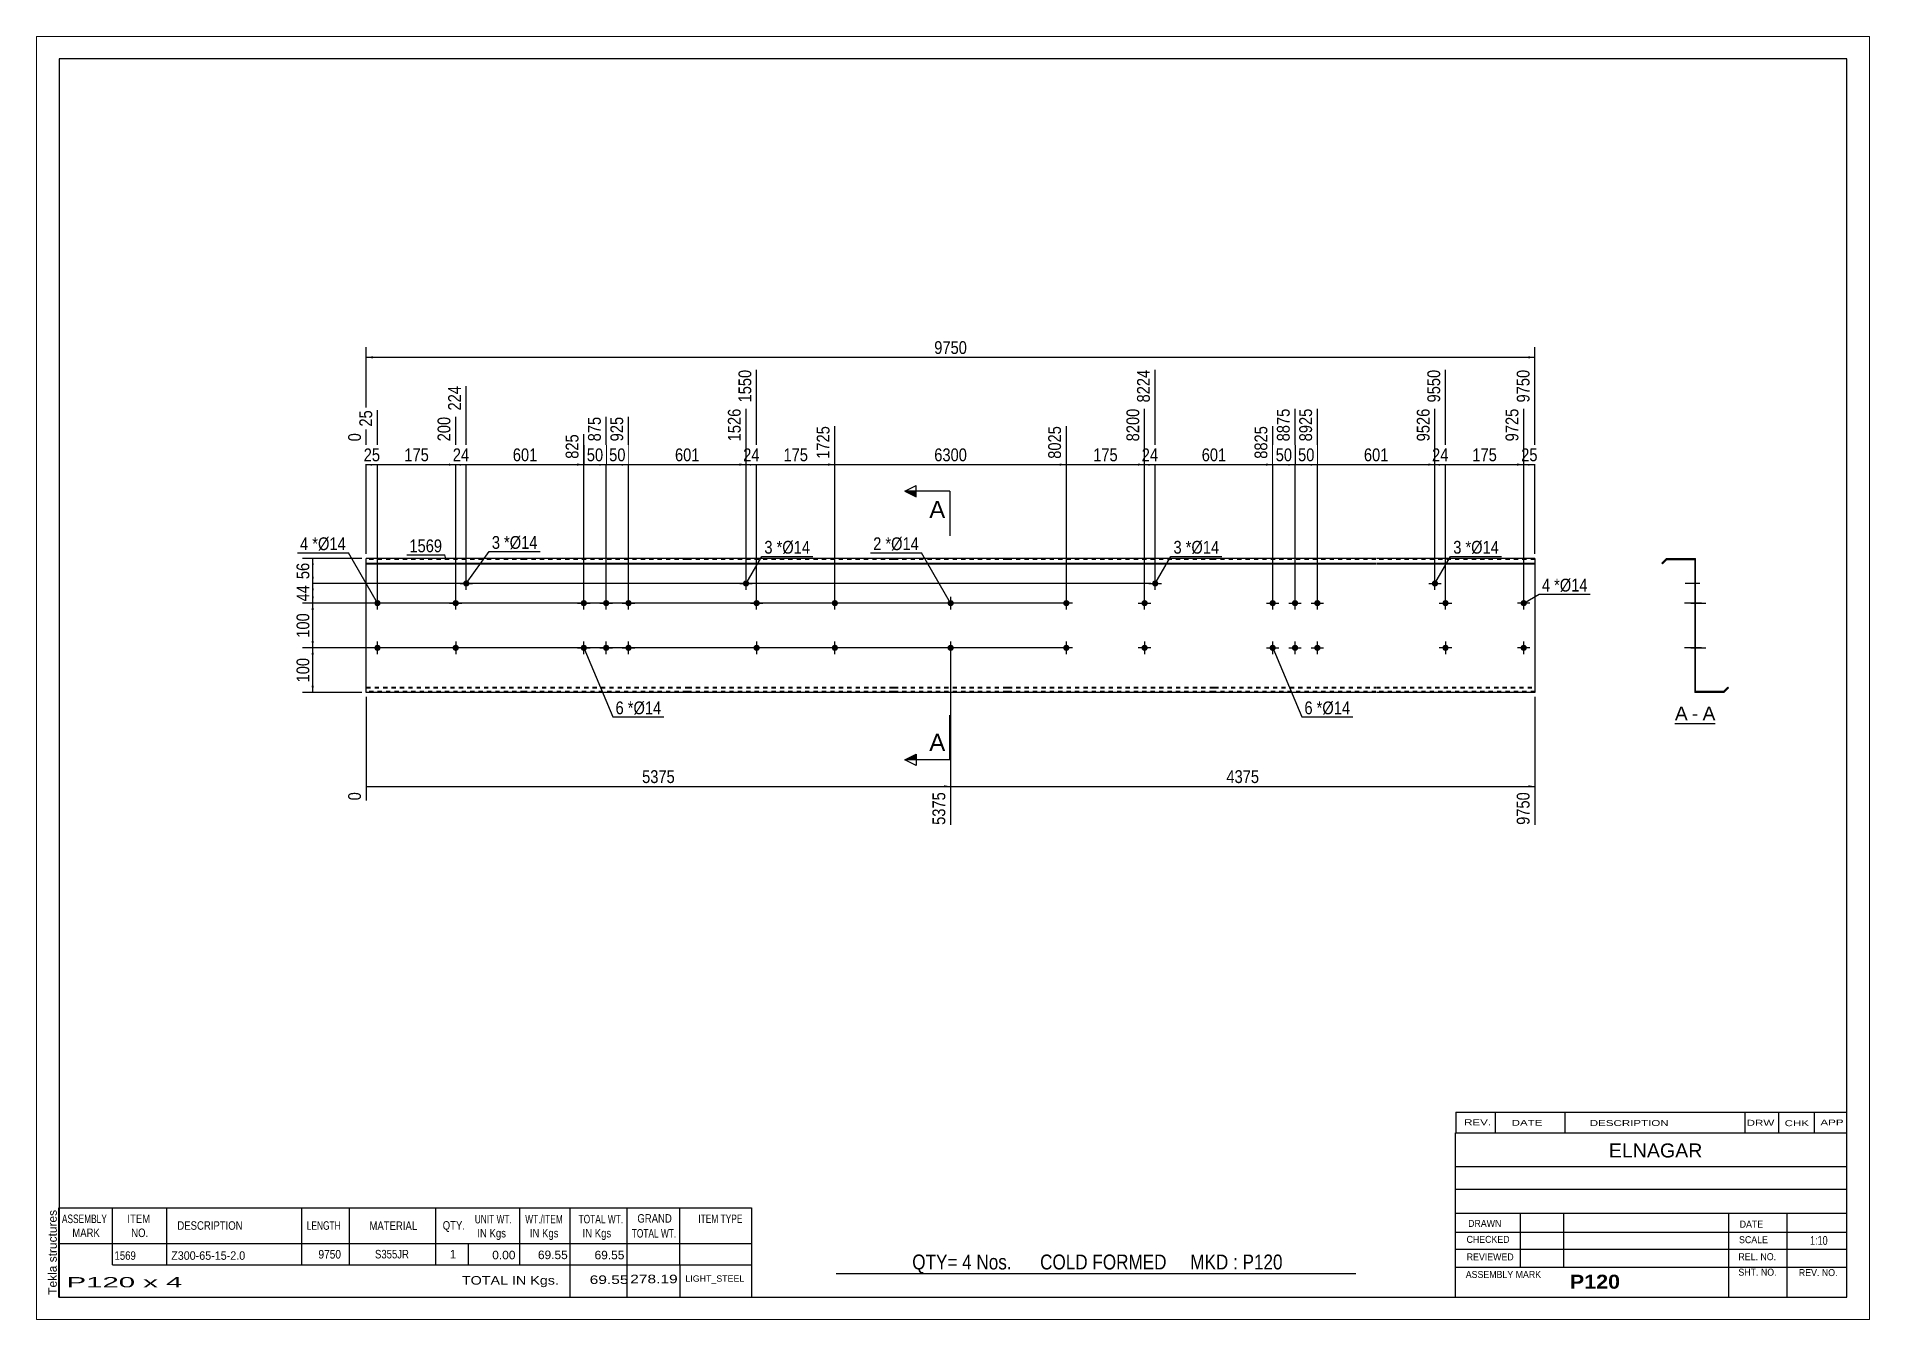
# Paper-space layout 'Layout1' of a CAD drawing. Header units: millimetres. Extents: x 0 to 410, y 0 to 287.
# The model-space entities are those that its viewports show. They can reach past a viewport. Long polylines and large blocks are cut down to what shows.
import ezdxf

# ---------------------------------------------------------------- set-up
doc = ezdxf.new("R2010")
doc.units = ezdxf.units.MM
doc.linetypes.add('DXK_LINE_DOT1', pattern=[1.8814, 0.9407, -0.9407])
doc.layers.add('Viewport layer', color=7, linetype='Continuous', plot=False)
doc.styles.add('Arial', font='ARIAL.TTF', dxfattribs={"height": 0.2})
doc.styles.add('Arial Bold', font='ARIALBD.TTF', dxfattribs={"height": 0.2})
doc.styles.add('Arial Narrow', font='ARIALN.TTF', dxfattribs={"height": 0.2})

# ---------------------------------------------------------------- blocks, each defined once
blk = doc.blocks.new('Unknown-629276417-2018')
at = {"color": 5, "linetype": 'Continuous'}
for p, q in [((331.25, 126.75), (-68.75, 126.75)), ((-68.75, 126.75), (-68.75, -150.25)), ((331.25, -150.25), (331.25, 126.75)), ((-68.75, -150.25), (331.25, -150.25))]:
    blk.add_line(p, q, dxfattribs=at)
at = {"color": 174, "linetype": 'Continuous', "style": 'Arial'}
blk.add_text('Tekla structures', height=1.9102, rotation=90, dxfattribs=at).set_placement((-69.25, -149.75))
blk = doc.blocks.new('Unknown-629276417-12 - 1227')
at = {"color": 7, "linetype": 'Continuous'}
blk.add_line((292.76, -21.95), (301.79, -21.95), dxfattribs=at)
at = {"color": 0, "linetype": 'Continuous'}
blk.add_wipeout([(295.61, -21.2), (295.61, -18), (292.76, -18), (292.76, -21.2)], dxfattribs=at)
blk.add_wipeout([(297.99, -21.2), (297.99, -18), (296.57, -18), (296.57, -21.2)], dxfattribs=at)
at = {"color": 96, "linetype": 'Continuous', "style": 'Arial'}
blk.add_text('A', height=3.06, dxfattribs=at).set_placement((292.76, -21.2))
at = {"color": 0, "linetype": 'Continuous'}
blk.add_wipeout([(301.79, -21.2), (301.79, -18), (298.95, -18), (298.95, -21.2)], dxfattribs=at)
at = {"color": 96, "linetype": 'Continuous', "style": 'Arial'}
for s, p in [('-', (296.57, -21.2)), ('A', (298.95, -21.2))]:
    blk.add_text(s, height=3.06, dxfattribs=at).set_placement(p)
blk = doc.blocks.new('Bolt-629276417-1207 - 1201')
at = {"linetype": 'Continuous'}
blk.add_hatch(color=3, dxfattribs=at).paths.add_polyline_path([(84.25, 9.4, -1), (85.65, 9.4, -1)])
at = {"color": 3, "linetype": 'Continuous'}
for p, q in [((83.55, 9.4), (86.35, 9.4)), ((84.95, 8), (84.95, 10.8))]:
    blk.add_line(p, q, dxfattribs=at)
blk = doc.blocks.new('Bolt-629276417-1215 - 1201')
at = {"linetype": 'Continuous'}
blk.add_hatch(color=3, dxfattribs=at).paths.add_polyline_path([(240.73, 5, -1), (242.13, 5, -1)])
at = {"color": 3, "linetype": 'Continuous'}
for p, q in [((240.03, 5), (242.83, 5)), ((241.43, 3.6), (241.43, 6.4))]:
    blk.add_line(p, q, dxfattribs=at)
blk = doc.blocks.new('Part-629276417-1204 - 1201')
at = {"color": 2, "linetype": 'Continuous'}
for p, q in [((0, -15), (0, 15)), ((35.46, 15), (0, 15)), ((0, 13.94), (35.46, 13.94)), ((0, 13.8), (35.46, 13.8)), ((71.76, 15), (35.56, 15)), ((35.56, 13.94), (71.76, 13.94)), ((35.56, 13.8), (71.76, 13.8)), ((117.92, 15), (71.86, 15)), ((71.86, 13.94), (117.92, 13.94)), ((71.86, 13.8), (117.92, 13.8)), ((143.42, 15), (118.02, 15)), ((118.02, 13.94), (143.42, 13.94)), ((118.02, 13.8), (143.42, 13.8)), ((189.58, 15), (143.52, 15)), ((143.52, 13.94), (189.58, 13.94)), ((143.52, 13.8), (189.58, 13.8)), ((225.87, 15), (189.68, 15)), ((189.68, 13.94), (225.87, 13.94)), ((189.68, 13.8), (225.87, 13.8)), ((261.43, 15), (225.97, 15)), ((225.97, 13.94), (261.43, 13.94)), ((225.97, 13.8), (261.43, 13.8)), ((261.43, 15), (261.43, -15)), ((35.46, -15), (0, -15)), ((71.76, -15), (35.56, -15)), ((117.92, -15), (71.86, -15)), ((143.42, -15), (118.02, -15)), ((189.58, -15), (143.52, -15)), ((225.87, -15), (189.68, -15)), ((261.43, -15), (225.97, -15))]:
    blk.add_line(p, q, dxfattribs=at)
at = {"color": 7, "linetype": 'DXK_LINE_DOT1'}
for p, q in [((35.46, 14.8), (0, 14.8)), ((71.76, 14.8), (35.56, 14.8)), ((117.92, 14.8), (71.86, 14.8)), ((143.42, 14.8), (118.02, 14.8)), ((189.58, 14.8), (143.52, 14.8)), ((225.87, 14.8), (189.68, 14.8)), ((261.43, 14.8), (225.97, 14.8)), ((0, -13.8), (35.46, -13.8)), ((0, -13.94), (35.46, -13.94)), ((35.46, -14.8), (0, -14.8)), ((35.56, -13.8), (71.76, -13.8)), ((35.56, -13.94), (71.76, -13.94)), ((71.76, -14.8), (35.56, -14.8)), ((71.86, -13.8), (117.92, -13.8)), ((71.86, -13.94), (117.92, -13.94)), ((117.92, -14.8), (71.86, -14.8)), ((118.02, -13.8), (143.42, -13.8)), ((118.02, -13.94), (143.42, -13.94)), ((143.42, -14.8), (118.02, -14.8)), ((143.52, -13.8), (189.58, -13.8)), ((143.52, -13.94), (189.58, -13.94)), ((189.58, -14.8), (143.52, -14.8)), ((189.68, -13.8), (225.87, -13.8)), ((189.68, -13.94), (225.87, -13.94)), ((225.87, -14.8), (189.68, -14.8)), ((225.97, -13.8), (261.43, -13.8)), ((225.97, -13.94), (261.43, -13.94)), ((261.43, -14.8), (225.97, -14.8))]:
    blk.add_line(p, q, dxfattribs=at)
blk = doc.blocks.new('Bolt-629276417-1205 - 1201')
at = {"linetype": 'Continuous'}
for points in [[(47.96, 5, -1), (49.36, 5, -1)], [(52.96, 5, -1), (54.36, 5, -1)], [(57.96, 5, -1), (59.36, 5, -1)], [(47.96, -5, -1), (49.36, -5, -1)], [(52.96, -5, -1), (54.36, -5, -1)], [(57.96, -5, -1), (59.36, -5, -1)]]:
    blk.add_hatch(color=3, dxfattribs=at).paths.add_polyline_path(points)
at = {"color": 3, "linetype": 'Continuous'}
for p, q in [((47.26, 5), (50.06, 5)), ((48.66, 3.6), (48.66, 6.4)), ((52.26, 5), (55.06, 5)), ((53.66, 3.6), (53.66, 6.4)), ((57.26, 5), (60.06, 5)), ((58.66, 3.6), (58.66, 6.4)), ((48.66, -6.4), (48.66, -3.6)), ((53.66, -6.4), (53.66, -3.6)), ((58.66, -6.4), (58.66, -3.6)), ((47.26, -5), (50.06, -5)), ((52.26, -5), (55.06, -5)), ((57.26, -5), (60.06, -5))]:
    blk.add_line(p, q, dxfattribs=at)
blk = doc.blocks.new('Bolt-629276417-1206 - 1201')
at = {"linetype": 'Continuous'}
blk.add_hatch(color=3, dxfattribs=at).paths.add_polyline_path([(21.67, 9.4, -1), (23.07, 9.4, -1)])
at = {"color": 3, "linetype": 'Continuous'}
for p, q in [((20.97, 9.4), (23.77, 9.4)), ((22.37, 8), (22.37, 10.8))]:
    blk.add_line(p, q, dxfattribs=at)
blk = doc.blocks.new('Bolt-629276417-1208 - 1201')
at = {"linetype": 'Continuous'}
blk.add_hatch(color=3, dxfattribs=at).paths.add_polyline_path([(20.7, -5, -1), (19.3, -5, -1)])
at = {"color": 3, "linetype": 'Continuous'}
for p, q in [((20, -3.6), (20, -6.4)), ((21.4, -5), (18.6, -5))]:
    blk.add_line(p, q, dxfattribs=at)
blk = doc.blocks.new('Bolt-629276417-1209 - 1201')
at = {"linetype": 'Continuous'}
blk.add_hatch(color=3, dxfattribs=at).paths.add_polyline_path([(19.3, 5, -1), (20.7, 5, -1)])
at = {"color": 3, "linetype": 'Continuous'}
for p, q in [((18.6, 5), (21.4, 5)), ((20, 3.6), (20, 6.4))]:
    blk.add_line(p, q, dxfattribs=at)
blk = doc.blocks.new('Bolt-629276417-1210 - 1201')
at = {"linetype": 'Continuous'}
for points in [[(202.07, 5, -1), (203.47, 5, -1)], [(207.07, 5, -1), (208.47, 5, -1)], [(212.07, 5, -1), (213.47, 5, -1)], [(202.07, -5, -1), (203.47, -5, -1)], [(207.07, -5, -1), (208.47, -5, -1)], [(212.07, -5, -1), (213.47, -5, -1)]]:
    blk.add_hatch(color=3, dxfattribs=at).paths.add_polyline_path(points)
at = {"color": 3, "linetype": 'Continuous'}
for p, q in [((201.37, 5), (204.17, 5)), ((202.77, 3.6), (202.77, 6.4)), ((206.37, 5), (209.17, 5)), ((207.77, 3.6), (207.77, 6.4)), ((211.37, 5), (214.17, 5)), ((212.77, 3.6), (212.77, 6.4)), ((202.77, -6.4), (202.77, -3.6)), ((207.77, -6.4), (207.77, -3.6)), ((212.77, -6.4), (212.77, -3.6)), ((201.37, -5), (204.17, -5)), ((206.37, -5), (209.17, -5)), ((211.37, -5), (214.17, -5))]:
    blk.add_line(p, q, dxfattribs=at)
blk = doc.blocks.new('Bolt-629276417-1211 - 1201')
at = {"linetype": 'Continuous'}
blk.add_hatch(color=3, dxfattribs=at).paths.add_polyline_path([(175.78, 9.4, -1), (177.18, 9.4, -1)])
at = {"color": 3, "linetype": 'Continuous'}
for p, q in [((175.08, 9.4), (177.88, 9.4)), ((176.48, 8), (176.48, 10.8))]:
    blk.add_line(p, q, dxfattribs=at)
blk = doc.blocks.new('Bolt-629276417-1212 - 1201')
at = {"linetype": 'Continuous'}
blk.add_hatch(color=3, dxfattribs=at).paths.add_polyline_path([(238.37, 9.4, -1), (239.77, 9.4, -1)])
at = {"color": 3, "linetype": 'Continuous'}
for p, q in [((237.67, 9.4), (240.47, 9.4)), ((239.07, 8), (239.07, 10.8))]:
    blk.add_line(p, q, dxfattribs=at)
blk = doc.blocks.new('Bolt-629276417-1213 - 1201')
at = {"linetype": 'Continuous'}
blk.add_hatch(color=3, dxfattribs=at).paths.add_polyline_path([(174.81, -5, -1), (173.41, -5, -1)])
at = {"color": 3, "linetype": 'Continuous'}
for p, q in [((174.11, -3.6), (174.11, -6.4)), ((175.51, -5), (172.71, -5))]:
    blk.add_line(p, q, dxfattribs=at)
blk = doc.blocks.new('Bolt-629276417-1214 - 1201')
at = {"linetype": 'Continuous'}
blk.add_hatch(color=3, dxfattribs=at).paths.add_polyline_path([(173.41, 5, -1), (174.81, 5, -1)])
at = {"color": 3, "linetype": 'Continuous'}
for p, q in [((172.71, 5), (175.51, 5)), ((174.11, 3.6), (174.11, 6.4))]:
    blk.add_line(p, q, dxfattribs=at)
blk = doc.blocks.new('Bolt-629276417-1216 - 1201')
at = {"linetype": 'Continuous'}
blk.add_hatch(color=3, dxfattribs=at).paths.add_polyline_path([(242.13, -5, -1), (240.73, -5, -1)])
at = {"color": 3, "linetype": 'Continuous'}
for p, q in [((241.43, -3.6), (241.43, -6.4)), ((242.83, -5), (240.03, -5))]:
    blk.add_line(p, q, dxfattribs=at)
blk = doc.blocks.new('Bolt-629276417-1217 - 1201')
at = {"linetype": 'Continuous'}
for points in [[(155.91, 5, -1), (157.31, 5, -1)], [(258.23, 5, -1), (259.63, 5, -1)]]:
    blk.add_hatch(color=3, dxfattribs=at).paths.add_polyline_path(points)
at = {"color": 3, "linetype": 'Continuous'}
for p, q in [((158.01, 5), (155.21, 5)), ((156.61, 3.6), (156.61, 6.4)), ((260.33, 5), (257.53, 5)), ((258.93, 3.6), (258.93, 6.4))]:
    blk.add_line(p, q, dxfattribs=at)
blk = doc.blocks.new('Bolt-629276417-1218 - 1201')
at = {"linetype": 'Continuous'}
for points in [[(155.91, -5, -1), (157.31, -5, -1)], [(258.23, -5, -1), (259.63, -5, -1)]]:
    blk.add_hatch(color=3, dxfattribs=at).paths.add_polyline_path(points)
at = {"color": 3, "linetype": 'Continuous'}
for p, q in [((156.61, -6.4), (156.61, -3.6)), ((258.93, -6.4), (258.93, -3.6)), ((158.01, -5), (155.21, -5)), ((260.33, -5), (257.53, -5))]:
    blk.add_line(p, q, dxfattribs=at)
blk = doc.blocks.new('Bolt-629276417-1219 - 1201')
at = {"linetype": 'Continuous'}
blk.add_hatch(color=3, dxfattribs=at).paths.add_polyline_path([(86.62, 5, -1), (88.02, 5, -1)])
at = {"color": 3, "linetype": 'Continuous'}
for p, q in [((85.92, 5), (88.72, 5)), ((87.32, 3.6), (87.32, 6.4))]:
    blk.add_line(p, q, dxfattribs=at)
blk = doc.blocks.new('Bolt-629276417-1220 - 1201')
at = {"linetype": 'Continuous'}
blk.add_hatch(color=3, dxfattribs=at).paths.add_polyline_path([(88.02, -5, -1), (86.62, -5, -1)])
at = {"color": 3, "linetype": 'Continuous'}
for p, q in [((87.32, -3.6), (87.32, -6.4)), ((88.72, -5), (85.92, -5))]:
    blk.add_line(p, q, dxfattribs=at)
blk = doc.blocks.new('Bolt-629276417-1221 - 1201')
at = {"linetype": 'Continuous'}
for points in [[(1.8, 5, -1), (3.2, 5, -1)], [(104.12, 5, -1), (105.52, 5, -1)]]:
    blk.add_hatch(color=3, dxfattribs=at).paths.add_polyline_path(points)
at = {"color": 3, "linetype": 'Continuous'}
for p, q in [((3.9, 5), (1.1, 5)), ((2.5, 3.6), (2.5, 6.4)), ((106.22, 5), (103.42, 5)), ((104.82, 3.6), (104.82, 6.4))]:
    blk.add_line(p, q, dxfattribs=at)
blk = doc.blocks.new('Bolt-629276417-1222 - 1201')
at = {"linetype": 'Continuous'}
for points in [[(1.8, -5, -1), (3.2, -5, -1)], [(104.12, -5, -1), (105.52, -5, -1)]]:
    blk.add_hatch(color=3, dxfattribs=at).paths.add_polyline_path(points)
at = {"color": 3, "linetype": 'Continuous'}
for p, q in [((2.5, -6.4), (2.5, -3.6)), ((104.82, -6.4), (104.82, -3.6)), ((3.9, -5), (1.1, -5)), ((106.22, -5), (103.42, -5))]:
    blk.add_line(p, q, dxfattribs=at)
blk = doc.blocks.new('Bolt-629276417-1223 - 1201')
at = {"linetype": 'Continuous'}
for points in [[(131.42, 5, -1), (130.02, 5, -1)], [(131.42, -5, -1), (130.02, -5, -1)]]:
    blk.add_hatch(color=3, dxfattribs=at).paths.add_polyline_path(points)
at = {"color": 3, "linetype": 'Continuous'}
for p, q in [((132.12, 5), (129.32, 5)), ((130.72, 6.4), (130.72, 3.6)), ((130.72, -3.6), (130.72, -6.4)), ((132.12, -5), (129.32, -5))]:
    blk.add_line(p, q, dxfattribs=at)
blk = doc.blocks.new('Bolt-629276417-1232 - 1227')
at = {"linetype": 'Continuous'}
blk.add_hatch(color=3, dxfattribs=at).paths.add_polyline_path([(297.38, -5.7), (297.38, -4.3), (297.18, -4.3), (297.18, -5.7)])
at = {"color": 3, "linetype": 'Continuous'}
for p, q in [((298.2, -5), (297.15, -5)), ((297.38, -4.3), (297.18, -4.3)), ((297.38, -5.7), (297.18, -5.7))]:
    blk.add_line(p, q, dxfattribs=at)
blk = doc.blocks.new('Part-629276417-1228 - 1227')
at = {"color": 2, "linetype": 'Continuous'}
for p, q in [((290.88, 15), (289.82, 13.94)), ((289.82, 13.94), (289.96, 13.8)), ((289.96, 13.8), (290.96, 14.8)), ((290.88, 15), (297.38, 15)), ((290.96, 14.8), (297.18, 14.8)), ((297.18, 14.8), (297.18, -15)), ((297.38, -14.8), (297.38, 15)), ((303.68, -15), (297.18, -15)), ((303.6, -14.8), (297.38, -14.8)), ((304.6, -13.8), (303.6, -14.8)), ((303.68, -15), (304.74, -13.94)), ((304.74, -13.94), (304.6, -13.8))]:
    blk.add_line(p, q, dxfattribs=at)
blk = doc.blocks.new('Bolt-629276417-1229 - 1227')
at = {"linetype": 'Continuous'}
for points in [[(297.18, 5.7), (297.18, 4.3), (297.38, 4.3), (297.38, 5.7)], [(297.18, 5.7), (297.18, 4.3), (297.38, 4.3), (297.38, 5.7)], [(297.18, 5.7), (297.18, 4.3), (297.38, 4.3), (297.38, 5.7)], [(297.18, -4.3), (297.18, -5.7), (297.38, -5.7), (297.38, -4.3)], [(297.18, -4.3), (297.18, -5.7), (297.38, -5.7), (297.38, -4.3)], [(297.18, -4.3), (297.18, -5.7), (297.38, -5.7), (297.38, -4.3)]]:
    blk.add_hatch(color=3, dxfattribs=at).paths.add_polyline_path(points)
at = {"color": 3, "linetype": 'Continuous'}
for p, q in [((298.7, 5), (294.9, 5)), ((298.7, 5), (294.9, 5)), ((298.7, 5), (294.9, 5)), ((297.38, 5.7), (297.18, 5.7)), ((297.38, 5.7), (297.18, 5.7)), ((297.38, 5.7), (297.18, 5.7)), ((297.38, 4.3), (297.18, 4.3)), ((297.38, 4.3), (297.18, 4.3)), ((297.38, 4.3), (297.18, 4.3)), ((298.7, -5), (294.9, -5)), ((298.7, -5), (294.9, -5)), ((298.7, -5), (294.9, -5)), ((297.38, -4.3), (297.18, -4.3)), ((297.38, -4.3), (297.18, -4.3)), ((297.38, -4.3), (297.18, -4.3)), ((297.38, -5.7), (297.18, -5.7)), ((297.38, -5.7), (297.18, -5.7)), ((297.38, -5.7), (297.18, -5.7))]:
    blk.add_line(p, q, dxfattribs=at)
blk = doc.blocks.new('Bolt-629276417-1230 - 1227')
at = {"linetype": 'Continuous'}
blk.add_hatch(color=3, dxfattribs=at).paths.add_polyline_path([(297.18, 10.1), (297.18, 8.7), (297.38, 8.7), (297.38, 10.1)])
at = {"color": 3, "linetype": 'Continuous'}
for p, q in [((298.33, 9.4), (295.03, 9.4)), ((297.38, 10.1), (297.18, 10.1)), ((297.38, 8.7), (297.18, 8.7))]:
    blk.add_line(p, q, dxfattribs=at)
blk = doc.blocks.new('Bolt-629276417-1231 - 1227')
at = {"linetype": 'Continuous'}
blk.add_hatch(color=3, dxfattribs=at).paths.add_polyline_path([(297.18, 10.1), (297.18, 8.7), (297.38, 8.7), (297.38, 10.1)])
at = {"color": 3, "linetype": 'Continuous'}
for p, q in [((298.33, 9.4), (295.03, 9.4)), ((297.38, 10.1), (297.18, 10.1)), ((297.38, 8.7), (297.18, 8.7))]:
    blk.add_line(p, q, dxfattribs=at)
blk = doc.blocks.new('Bolt-629276417-1233 - 1227')
at = {"linetype": 'Continuous'}
blk.add_hatch(color=3, dxfattribs=at).paths.add_polyline_path([(297.18, 5.7), (297.18, 4.3), (297.38, 4.3), (297.38, 5.7)])
at = {"color": 3, "linetype": 'Continuous'}
for p, q in [((298.33, 5), (295.03, 5)), ((297.38, 5.7), (297.18, 5.7)), ((297.38, 4.3), (297.18, 4.3))]:
    blk.add_line(p, q, dxfattribs=at)
blk = doc.blocks.new('Bolt-629276417-1234 - 1227')
at = {"linetype": 'Continuous'}
for points in [[(297.18, 5.7), (297.18, 4.3), (297.38, 4.3), (297.38, 5.7)], [(297.18, 5.7), (297.18, 4.3), (297.38, 4.3), (297.38, 5.7)], [(297.18, 5.7), (297.18, 4.3), (297.38, 4.3), (297.38, 5.7)], [(297.18, -4.3), (297.18, -5.7), (297.38, -5.7), (297.38, -4.3)], [(297.18, -4.3), (297.18, -5.7), (297.38, -5.7), (297.38, -4.3)], [(297.18, -4.3), (297.18, -5.7), (297.38, -5.7), (297.38, -4.3)]]:
    blk.add_hatch(color=3, dxfattribs=at).paths.add_polyline_path(points)
at = {"color": 3, "linetype": 'Continuous'}
for p, q in [((298.68, 5), (294.88, 5)), ((298.68, 5), (294.88, 5)), ((298.68, 5), (294.88, 5)), ((297.38, 5.7), (297.18, 5.7)), ((297.38, 5.7), (297.18, 5.7)), ((297.38, 5.7), (297.18, 5.7)), ((297.38, 4.3), (297.18, 4.3)), ((297.38, 4.3), (297.18, 4.3)), ((297.38, 4.3), (297.18, 4.3)), ((298.68, -5), (294.88, -5)), ((298.68, -5), (294.88, -5)), ((298.68, -5), (294.88, -5)), ((297.38, -4.3), (297.18, -4.3)), ((297.38, -4.3), (297.18, -4.3)), ((297.38, -4.3), (297.18, -4.3)), ((297.38, -5.7), (297.18, -5.7)), ((297.38, -5.7), (297.18, -5.7)), ((297.38, -5.7), (297.18, -5.7))]:
    blk.add_line(p, q, dxfattribs=at)
blk = doc.blocks.new('Bolt-629276417-1235 - 1227')
at = {"linetype": 'Continuous'}
blk.add_hatch(color=3, dxfattribs=at).paths.add_polyline_path([(297.18, 10.1), (297.18, 8.7), (297.38, 8.7), (297.38, 10.1)])
at = {"color": 3, "linetype": 'Continuous'}
for p, q in [((298.33, 9.4), (295.03, 9.4)), ((297.38, 10.1), (297.18, 10.1)), ((297.38, 8.7), (297.18, 8.7))]:
    blk.add_line(p, q, dxfattribs=at)
blk = doc.blocks.new('Bolt-629276417-1236 - 1227')
at = {"linetype": 'Continuous'}
blk.add_hatch(color=3, dxfattribs=at).paths.add_polyline_path([(297.18, 10.1), (297.18, 8.7), (297.38, 8.7), (297.38, 10.1)])
at = {"color": 3, "linetype": 'Continuous'}
for p, q in [((298.33, 9.4), (295.03, 9.4)), ((297.38, 10.1), (297.18, 10.1)), ((297.38, 8.7), (297.18, 8.7))]:
    blk.add_line(p, q, dxfattribs=at)
blk = doc.blocks.new('Bolt-629276417-1237 - 1227')
at = {"linetype": 'Continuous'}
blk.add_hatch(color=3, dxfattribs=at).paths.add_polyline_path([(297.38, -5.7), (297.38, -4.3), (297.18, -4.3), (297.18, -5.7)])
at = {"color": 3, "linetype": 'Continuous'}
for p, q in [((297.38, -4.3), (297.18, -4.3)), ((298.18, -5), (297.18, -5)), ((297.38, -5.7), (297.18, -5.7))]:
    blk.add_line(p, q, dxfattribs=at)
blk = doc.blocks.new('Bolt-629276417-1238 - 1227')
at = {"linetype": 'Continuous'}
blk.add_hatch(color=3, dxfattribs=at).paths.add_polyline_path([(297.18, 5.7), (297.18, 4.3), (297.38, 4.3), (297.38, 5.7)])
at = {"color": 3, "linetype": 'Continuous'}
for p, q in [((298.33, 5), (295.03, 5)), ((297.38, 5.7), (297.18, 5.7)), ((297.38, 4.3), (297.18, 4.3))]:
    blk.add_line(p, q, dxfattribs=at)
blk = doc.blocks.new('Bolt-629276417-1239 - 1227')
at = {"linetype": 'Continuous'}
blk.add_hatch(color=3, dxfattribs=at).paths.add_polyline_path([(297.18, 5.7), (297.18, 4.3), (297.38, 4.3), (297.38, 5.7)])
at = {"color": 3, "linetype": 'Continuous'}
for p, q in [((298.33, 5), (295.03, 5)), ((297.38, 5.7), (297.18, 5.7)), ((297.38, 4.3), (297.18, 4.3))]:
    blk.add_line(p, q, dxfattribs=at)
blk = doc.blocks.new('Bolt-629276417-1240 - 1227')
at = {"linetype": 'Continuous'}
blk.add_hatch(color=3, dxfattribs=at).paths.add_polyline_path([(297.38, -5.7), (297.38, -4.3), (297.18, -4.3), (297.18, -5.7)])
at = {"color": 3, "linetype": 'Continuous'}
for p, q in [((297.38, -4.3), (297.18, -4.3)), ((298.18, -5), (297.18, -5)), ((297.38, -5.7), (297.18, -5.7))]:
    blk.add_line(p, q, dxfattribs=at)
blk = doc.blocks.new('Bolt-629276417-1241 - 1227')
at = {"linetype": 'Continuous'}
blk.add_hatch(color=3, dxfattribs=at).paths.add_polyline_path([(297.18, 5.7), (297.18, 4.3), (297.38, 4.3), (297.38, 5.7)])
blk.add_hatch(color=3, dxfattribs=at).paths.add_polyline_path([(297.18, 5.7), (297.18, 4.3), (297.38, 4.3), (297.38, 5.7)])
at = {"color": 3, "linetype": 'Continuous'}
for p, q in [((296.38, 5), (299.68, 5)), ((296.38, 5), (299.68, 5)), ((297.18, 5.7), (297.38, 5.7)), ((297.18, 5.7), (297.38, 5.7)), ((297.18, 4.3), (297.38, 4.3)), ((297.18, 4.3), (297.38, 4.3))]:
    blk.add_line(p, q, dxfattribs=at)
blk = doc.blocks.new('Bolt-629276417-1242 - 1227')
at = {"linetype": 'Continuous'}
blk.add_hatch(color=3, dxfattribs=at).paths.add_polyline_path([(297.18, -4.3), (297.18, -5.7), (297.38, -5.7), (297.38, -4.3)])
blk.add_hatch(color=3, dxfattribs=at).paths.add_polyline_path([(297.18, -4.3), (297.18, -5.7), (297.38, -5.7), (297.38, -4.3)])
at = {"color": 3, "linetype": 'Continuous'}
for p, q in [((296.38, -5), (299.68, -5)), ((296.38, -5), (299.68, -5)), ((297.18, -4.3), (297.38, -4.3)), ((297.18, -4.3), (297.38, -4.3)), ((297.18, -5.7), (297.38, -5.7)), ((297.18, -5.7), (297.38, -5.7))]:
    blk.add_line(p, q, dxfattribs=at)
blk = doc.blocks.new('Bolt-629276417-1243 - 1227')
at = {"linetype": 'Continuous'}
blk.add_hatch(color=3, dxfattribs=at).paths.add_polyline_path([(297.18, 5.7), (297.18, 4.3), (297.38, 4.3), (297.38, 5.7)])
at = {"color": 3, "linetype": 'Continuous'}
for p, q in [((298.33, 5), (295.03, 5)), ((297.38, 5.7), (297.18, 5.7)), ((297.38, 4.3), (297.18, 4.3))]:
    blk.add_line(p, q, dxfattribs=at)
blk = doc.blocks.new('Bolt-629276417-1244 - 1227')
at = {"linetype": 'Continuous'}
blk.add_hatch(color=3, dxfattribs=at).paths.add_polyline_path([(297.38, -5.7), (297.38, -4.3), (297.18, -4.3), (297.18, -5.7)])
at = {"color": 3, "linetype": 'Continuous'}
for p, q in [((298.2, -5), (297.15, -5)), ((297.38, -4.3), (297.18, -4.3)), ((297.38, -5.7), (297.18, -5.7))]:
    blk.add_line(p, q, dxfattribs=at)
blk = doc.blocks.new('Bolt-629276417-1245 - 1227')
at = {"linetype": 'Continuous'}
blk.add_hatch(color=3, dxfattribs=at).paths.add_polyline_path([(297.18, 5.7), (297.18, 4.3), (297.38, 4.3), (297.38, 5.7)])
blk.add_hatch(color=3, dxfattribs=at).paths.add_polyline_path([(297.18, 5.7), (297.18, 4.3), (297.38, 4.3), (297.38, 5.7)])
at = {"color": 3, "linetype": 'Continuous'}
for p, q in [((296.35, 5), (299.65, 5)), ((296.35, 5), (299.65, 5)), ((297.18, 5.7), (297.38, 5.7)), ((297.18, 5.7), (297.38, 5.7)), ((297.18, 4.3), (297.38, 4.3)), ((297.18, 4.3), (297.38, 4.3))]:
    blk.add_line(p, q, dxfattribs=at)
blk = doc.blocks.new('Bolt-629276417-1246 - 1227')
at = {"linetype": 'Continuous'}
blk.add_hatch(color=3, dxfattribs=at).paths.add_polyline_path([(297.18, -4.3), (297.18, -5.7), (297.38, -5.7), (297.38, -4.3)])
blk.add_hatch(color=3, dxfattribs=at).paths.add_polyline_path([(297.18, -4.3), (297.18, -5.7), (297.38, -5.7), (297.38, -4.3)])
at = {"color": 3, "linetype": 'Continuous'}
for p, q in [((296.35, -5), (299.65, -5)), ((296.35, -5), (299.65, -5)), ((297.18, -4.3), (297.38, -4.3)), ((297.18, -4.3), (297.38, -4.3)), ((297.18, -5.7), (297.38, -5.7)), ((297.18, -5.7), (297.38, -5.7))]:
    blk.add_line(p, q, dxfattribs=at)
blk = doc.blocks.new('Bolt-629276417-1247 - 1227')
at = {"linetype": 'Continuous'}
for points in [[(297.38, 4.3), (297.38, 5.7), (297.18, 5.7), (297.18, 4.3)], [(297.38, -5.7), (297.38, -4.3), (297.18, -4.3), (297.18, -5.7)]]:
    blk.add_hatch(color=3, dxfattribs=at).paths.add_polyline_path(points)
at = {"color": 3, "linetype": 'Continuous'}
for p, q in [((297.38, 5), (295.18, 5)), ((297.38, 5.7), (297.18, 5.7)), ((297.38, 4.3), (297.18, 4.3)), ((297.38, -5), (295.18, -5)), ((297.38, -4.3), (297.18, -4.3)), ((297.38, -5.7), (297.18, -5.7))]:
    blk.add_line(p, q, dxfattribs=at)
blk = doc.blocks.new('StraightDimension-629276417-1271 - 1201')
at = {"linetype": 'Continuous'}
blk.add_hatch(color=7, dxfattribs=at).paths.add_polyline_path([(155.11, 36.25), (156.61, 36), (155.11, 35.75)])
at = {"color": 7, "linetype": 'Continuous'}
for p, q in [((104.82, 6), (104.82, 44.61)), ((156.61, 6), (156.61, 44.61)), ((104.82, 36), (156.61, 36))]:
    blk.add_line(p, q, dxfattribs=at)
at = {"color": 0, "linetype": 'Continuous'}
blk.add_wipeout([(156.01, 45.21), (151.81, 45.21), (151.81, 36.7), (156.01, 36.7)], dxfattribs=at)
at = {"color": 0}
blk.add_wipeout([(134.97, 36.15), (134.97, 40.35), (126.46, 40.35), (126.46, 36.15)], dxfattribs=at)
at = {"color": 3, "linetype": 'Continuous', "style": 'Arial Narrow'}
blk.add_text('8025', height=2.863, rotation=90.0002, dxfattribs=at).set_placement((155.41, 37.3))
at = {"color": 3, "style": 'Arial Narrow'}
blk.add_text('6300', height=2.863, dxfattribs=at).set_placement((127.06, 36.75))
blk = doc.blocks.new('StraightDimension-629276417-1279 - 1201')
at = {"linetype": 'Continuous'}
blk.add_hatch(color=7, dxfattribs=at).paths.add_polyline_path([(18.5, 36.25), (20, 36), (18.5, 35.75)])
at = {"color": 7, "linetype": 'Continuous'}
for p, q in [((2.5, 6), (2.5, 48.16)), ((20, 6), (20, 46.68)), ((2.5, 36), (20, 36))]:
    blk.add_line(p, q, dxfattribs=at)
at = {"color": 0}
blk.add_wipeout([(14.59, 36.15), (14.59, 40.35), (7.91, 40.35), (7.91, 36.15)], dxfattribs=at)
at = {"color": 0, "linetype": 'Continuous'}
blk.add_wipeout([(19.4, 47.28), (15.2, 47.28), (15.2, 40.6), (19.4, 40.6)], dxfattribs=at)
at = {"color": 3, "linetype": 'Continuous', "style": 'Arial Narrow'}
blk.add_text('200', height=2.863, rotation=90.0002, dxfattribs=at).set_placement((18.8, 41.2))
at = {"color": 3, "style": 'Arial Narrow'}
blk.add_text('175', height=2.863, dxfattribs=at).set_placement((8.51, 36.75))
blk = doc.blocks.new('StraightDimension-629276417-1268 - 1201')
at = {"linetype": 'Continuous'}
blk.add_hatch(color=7, dxfattribs=at).paths.add_polyline_path([(201.27, 36.25), (202.77, 36), (201.27, 35.75)])
at = {"color": 7, "linetype": 'Continuous'}
for p, q in [((176.48, 10.4), (176.48, 57.21)), ((202.77, 6), (202.77, 44.61)), ((176.48, 36), (202.77, 36))]:
    blk.add_line(p, q, dxfattribs=at)
at = {"color": 0, "linetype": 'Continuous'}
blk.add_wipeout([(202.17, 45.21), (197.97, 45.21), (197.97, 36.7), (202.17, 36.7)], dxfattribs=at)
at = {"color": 0}
blk.add_wipeout([(192.97, 36.15), (192.97, 40.35), (186.29, 40.35), (186.29, 36.15)], dxfattribs=at)
at = {"color": 3, "linetype": 'Continuous', "style": 'Arial Narrow'}
blk.add_text('8825', height=2.863, rotation=90.0002, dxfattribs=at).set_placement((201.57, 37.3))
at = {"color": 3, "style": 'Arial Narrow'}
blk.add_text('601', height=2.863, dxfattribs=at).set_placement((186.89, 36.75))
blk = doc.blocks.new('StraightDimension-629276417-1269 - 1201')
at = {"linetype": 'Continuous'}
blk.add_hatch(color=7, dxfattribs=at).paths.add_polyline_path([(174.98, 36.25), (176.48, 36), (174.98, 35.75)])
at = {"color": 7, "linetype": 'Continuous'}
for p, q in [((176.48, 10.4), (176.48, 57.21)), ((174.11, 6), (174.11, 48.51)), ((174.11, 36), (176.48, 36))]:
    blk.add_line(p, q, dxfattribs=at)
at = {"color": 0, "linetype": 'Continuous'}
blk.add_wipeout([(175.88, 57.81), (171.68, 57.81), (171.68, 49.3), (175.88, 49.3)], dxfattribs=at)
at = {"color": 0}
blk.add_wipeout([(177.73, 36.15), (177.73, 40.35), (172.87, 40.35), (172.87, 36.15)], dxfattribs=at)
at = {"color": 3, "linetype": 'Continuous', "style": 'Arial Narrow'}
blk.add_text('8224', height=2.863, rotation=90.0002, dxfattribs=at).set_placement((175.28, 49.9))
at = {"color": 3, "style": 'Arial Narrow'}
blk.add_text('24', height=2.863, dxfattribs=at).set_placement((173.47, 36.75))
blk = doc.blocks.new('StraightDimension-629276417-1270 - 1201')
at = {"linetype": 'Continuous'}
blk.add_hatch(color=7, dxfattribs=at).paths.add_polyline_path([(172.61, 36.25), (174.11, 36), (172.61, 35.75)])
at = {"color": 7, "linetype": 'Continuous'}
for p, q in [((174.11, 6), (174.11, 48.51)), ((156.61, 6), (156.61, 44.61)), ((156.61, 36), (174.11, 36))]:
    blk.add_line(p, q, dxfattribs=at)
at = {"color": 0}
blk.add_wipeout([(168.71, 36.15), (168.71, 40.35), (162.02, 40.35), (162.02, 36.15)], dxfattribs=at)
at = {"color": 0, "linetype": 'Continuous'}
blk.add_wipeout([(173.51, 49.11), (169.31, 49.11), (169.31, 40.6), (173.51, 40.6)], dxfattribs=at)
at = {"color": 3, "linetype": 'Continuous', "style": 'Arial Narrow'}
blk.add_text('8200', height=2.863, rotation=90.0002, dxfattribs=at).set_placement((172.91, 41.2))
at = {"color": 3, "style": 'Arial Narrow'}
blk.add_text('175', height=2.863, dxfattribs=at).set_placement((162.62, 36.75))
blk = doc.blocks.new('StraightDimension-629276417-1272 - 1201')
at = {"linetype": 'Continuous'}
blk.add_hatch(color=7, dxfattribs=at).paths.add_polyline_path([(103.32, 36.25), (104.82, 36), (103.32, 35.75)])
at = {"color": 7, "linetype": 'Continuous'}
for p, q in [((87.32, 6), (87.32, 57.21)), ((104.82, 6), (104.82, 44.61)), ((87.32, 36), (104.82, 36))]:
    blk.add_line(p, q, dxfattribs=at)
at = {"color": 0}
blk.add_wipeout([(99.41, 36.15), (99.41, 40.35), (92.73, 40.35), (92.73, 36.15)], dxfattribs=at)
at = {"color": 0, "linetype": 'Continuous'}
blk.add_wipeout([(104.22, 45.21), (100.02, 45.21), (100.02, 36.7), (104.22, 36.7)], dxfattribs=at)
at = {"color": 3, "linetype": 'Continuous', "style": 'Arial Narrow'}
blk.add_text('1725', height=2.863, rotation=90.0002, dxfattribs=at).set_placement((103.62, 37.3))
at = {"color": 3, "style": 'Arial Narrow'}
blk.add_text('175', height=2.863, dxfattribs=at).set_placement((93.33, 36.75))
blk = doc.blocks.new('StraightDimension-629276417-1273 - 1201')
at = {"linetype": 'Continuous'}
blk.add_hatch(color=7, dxfattribs=at).paths.add_polyline_path([(85.82, 36.25), (87.32, 36), (85.82, 35.75)])
at = {"color": 7, "linetype": 'Continuous'}
for p, q in [((87.32, 6), (87.32, 57.21)), ((84.95, 10.4), (84.95, 48.51)), ((84.95, 36), (87.32, 36))]:
    blk.add_line(p, q, dxfattribs=at)
at = {"color": 0, "linetype": 'Continuous'}
blk.add_wipeout([(86.72, 57.81), (82.52, 57.81), (82.52, 49.3), (86.72, 49.3)], dxfattribs=at)
at = {"color": 0}
blk.add_wipeout([(88.57, 36.15), (88.57, 40.35), (83.71, 40.35), (83.71, 36.15)], dxfattribs=at)
at = {"color": 3, "linetype": 'Continuous', "style": 'Arial Narrow'}
blk.add_text('1550', height=2.863, rotation=90.0002, dxfattribs=at).set_placement((86.12, 49.9))
at = {"color": 3, "style": 'Arial Narrow'}
blk.add_text('24', height=2.863, dxfattribs=at).set_placement((84.31, 36.75))
blk = doc.blocks.new('StraightDimension-629276417-1274 - 1201')
at = {"linetype": 'Continuous'}
blk.add_hatch(color=7, dxfattribs=at).paths.add_polyline_path([(83.45, 36.25), (84.95, 36), (83.45, 35.75)])
at = {"color": 7, "linetype": 'Continuous'}
for p, q in [((58.66, 6), (58.66, 46.68)), ((84.95, 10.4), (84.95, 48.51)), ((58.66, 36), (84.95, 36))]:
    blk.add_line(p, q, dxfattribs=at)
at = {"color": 0, "linetype": 'Continuous'}
blk.add_wipeout([(84.35, 49.11), (80.15, 49.11), (80.15, 40.6), (84.35, 40.6)], dxfattribs=at)
at = {"color": 0}
blk.add_wipeout([(75.15, 36.15), (75.15, 40.35), (68.46, 40.35), (68.46, 36.15)], dxfattribs=at)
at = {"color": 3, "linetype": 'Continuous', "style": 'Arial Narrow'}
blk.add_text('1526', height=2.863, rotation=90.0002, dxfattribs=at).set_placement((83.75, 41.2))
at = {"color": 3, "style": 'Arial Narrow'}
blk.add_text('601', height=2.863, dxfattribs=at).set_placement((69.06, 36.75))
blk = doc.blocks.new('StraightDimension-629276417-1275 - 1201')
at = {"linetype": 'Continuous'}
blk.add_hatch(color=7, dxfattribs=at).paths.add_polyline_path([(57.16, 36.25), (58.66, 36), (57.16, 35.75)])
at = {"color": 7, "linetype": 'Continuous'}
for p, q in [((53.66, 6), (53.66, 46.68)), ((58.66, 6), (58.66, 46.68)), ((53.66, 36), (58.66, 36))]:
    blk.add_line(p, q, dxfattribs=at)
at = {"color": 0}
blk.add_wipeout([(58.59, 36.15), (58.59, 40.35), (53.73, 40.35), (53.73, 36.15)], dxfattribs=at)
at = {"color": 0, "linetype": 'Continuous'}
blk.add_wipeout([(58.06, 47.28), (53.86, 47.28), (53.86, 40.6), (58.06, 40.6)], dxfattribs=at)
at = {"color": 3, "linetype": 'Continuous', "style": 'Arial Narrow'}
blk.add_text('925', height=2.863, rotation=90.0002, dxfattribs=at).set_placement((57.46, 41.2))
at = {"color": 3, "style": 'Arial Narrow'}
blk.add_text('50', height=2.863, dxfattribs=at).set_placement((54.33, 36.75))
blk = doc.blocks.new('StraightDimension-629276417-1276 - 1201')
at = {"linetype": 'Continuous'}
blk.add_hatch(color=7, dxfattribs=at).paths.add_polyline_path([(52.16, 36.25), (53.66, 36), (52.16, 35.75)])
at = {"color": 7, "linetype": 'Continuous'}
for p, q in [((53.66, 6), (53.66, 46.68)), ((48.66, 6), (48.66, 42.78)), ((48.66, 36), (53.66, 36))]:
    blk.add_line(p, q, dxfattribs=at)
at = {"color": 0}
blk.add_wipeout([(53.59, 36.15), (53.59, 40.35), (48.73, 40.35), (48.73, 36.15)], dxfattribs=at)
at = {"color": 0, "linetype": 'Continuous'}
blk.add_wipeout([(53.06, 47.28), (48.86, 47.28), (48.86, 40.6), (53.06, 40.6)], dxfattribs=at)
at = {"color": 3, "linetype": 'Continuous', "style": 'Arial Narrow'}
blk.add_text('875', height=2.863, rotation=90.0002, dxfattribs=at).set_placement((52.46, 41.2))
at = {"color": 3, "style": 'Arial Narrow'}
blk.add_text('50', height=2.863, dxfattribs=at).set_placement((49.33, 36.75))
blk = doc.blocks.new('StraightDimension-629276417-1277 - 1201')
at = {"linetype": 'Continuous'}
blk.add_hatch(color=7, dxfattribs=at).paths.add_polyline_path([(47.16, 36.25), (48.66, 36), (47.16, 35.75)])
at = {"color": 7, "linetype": 'Continuous'}
for p, q in [((22.37, 10.4), (22.37, 53.58)), ((48.66, 6), (48.66, 42.78)), ((22.37, 36), (48.66, 36))]:
    blk.add_line(p, q, dxfattribs=at)
at = {"color": 0, "linetype": 'Continuous'}
blk.add_wipeout([(48.06, 43.38), (43.86, 43.38), (43.86, 36.7), (48.06, 36.7)], dxfattribs=at)
at = {"color": 0}
blk.add_wipeout([(38.86, 36.15), (38.86, 40.35), (32.17, 40.35), (32.17, 36.15)], dxfattribs=at)
at = {"color": 3, "linetype": 'Continuous', "style": 'Arial Narrow'}
blk.add_text('825', height=2.863, rotation=90.0002, dxfattribs=at).set_placement((47.46, 37.3))
at = {"color": 3, "style": 'Arial Narrow'}
blk.add_text('601', height=2.863, dxfattribs=at).set_placement((32.77, 36.75))
blk = doc.blocks.new('StraightDimension-629276417-1278 - 1201')
at = {"linetype": 'Continuous'}
blk.add_hatch(color=7, dxfattribs=at).paths.add_polyline_path([(20.87, 36.25), (22.37, 36), (20.87, 35.75)])
at = {"color": 7, "linetype": 'Continuous'}
for p, q in [((22.37, 10.4), (22.37, 53.58)), ((20, 6), (20, 46.68)), ((20, 36), (22.37, 36))]:
    blk.add_line(p, q, dxfattribs=at)
at = {"color": 0, "linetype": 'Continuous'}
blk.add_wipeout([(21.77, 54.18), (17.57, 54.18), (17.57, 47.5), (21.77, 47.5)], dxfattribs=at)
at = {"color": 0}
blk.add_wipeout([(23.61, 36.15), (23.61, 40.35), (18.75, 40.35), (18.75, 36.15)], dxfattribs=at)
at = {"color": 3, "linetype": 'Continuous', "style": 'Arial Narrow'}
blk.add_text('224', height=2.863, rotation=90.0002, dxfattribs=at).set_placement((21.17, 48.1))
at = {"color": 3, "style": 'Arial Narrow'}
blk.add_text('24', height=2.863, dxfattribs=at).set_placement((19.35, 36.75))
blk = doc.blocks.new('StraightDimension-629276417-1355 - 1201')
at = {"linetype": 'Continuous'}
blk.add_hatch(color=7, dxfattribs=at).paths.add_polyline_path([(259.93, -35.75), (261.43, -36), (259.93, -36.25)])
at = {"color": 7, "linetype": 'Continuous'}
for p, q in [((130.72, -6), (130.72, -44.61)), ((261.43, -16), (261.43, -44.61)), ((130.72, -36), (261.43, -36))]:
    blk.add_line(p, q, dxfattribs=at)
at = {"color": 0}
blk.add_wipeout([(200.33, -35.85), (200.33, -31.65), (191.82, -31.65), (191.82, -35.85)], dxfattribs=at)
at = {"color": 0, "linetype": 'Continuous'}
blk.add_wipeout([(260.83, -36.7), (256.63, -36.7), (256.63, -45.21), (260.83, -45.21)], dxfattribs=at)
at = {"color": 3, "style": 'Arial Narrow'}
blk.add_text('4375', height=2.863, dxfattribs=at).set_placement((192.42, -35.25))
at = {"color": 3, "linetype": 'Continuous', "style": 'Arial Narrow'}
blk.add_text('9750', height=2.863, rotation=90.0002, dxfattribs=at).set_placement((260.23, -44.61))
blk = doc.blocks.new('StraightDimension-629276417-1397 - 1201')
at = {"linetype": 'Continuous'}
for points in [[(1.5, 59.75), (0, 60), (1.5, 60.25)], [(259.93, 60.25), (261.43, 60), (259.93, 59.75)]]:
    blk.add_hatch(color=7, dxfattribs=at).paths.add_polyline_path(points)
at = {"color": 7, "linetype": 'Continuous'}
for p, q in [((0, 16), (0, 62.25)), ((261.43, 16), (261.43, 62.25)), ((0, 60), (261.43, 60))]:
    blk.add_line(p, q, dxfattribs=at)
at = {"color": 0}
blk.add_wipeout([(134.97, 60.15), (134.97, 64.35), (126.46, 64.35), (126.46, 60.15)], dxfattribs=at)
at = {"color": 3, "style": 'Arial Narrow'}
blk.add_text('9750', height=2.863, dxfattribs=at).set_placement((127.06, 60.75))
blk = doc.blocks.new('StraightDimension-629276417-1262 - 1201')
at = {"linetype": 'Continuous'}
blk.add_hatch(color=7, dxfattribs=at).paths.add_polyline_path([(259.93, 36.25), (261.43, 36), (259.93, 35.75)])
at = {"color": 7, "linetype": 'Continuous'}
for p, q in [((261.43, 16), (261.43, 57.21)), ((258.93, 6), (258.93, 48.51)), ((258.93, 36), (261.43, 36))]:
    blk.add_line(p, q, dxfattribs=at)
at = {"color": 0, "linetype": 'Continuous'}
blk.add_wipeout([(260.83, 57.81), (256.63, 57.81), (256.63, 49.3), (260.83, 49.3)], dxfattribs=at)
at = {"color": 0}
blk.add_wipeout([(262.61, 36.15), (262.61, 40.35), (257.76, 40.35), (257.76, 36.15)], dxfattribs=at)
at = {"color": 3, "linetype": 'Continuous', "style": 'Arial Narrow'}
blk.add_text('9750', height=2.863, rotation=90.0002, dxfattribs=at).set_placement((260.23, 49.9))
at = {"color": 3, "style": 'Arial Narrow'}
blk.add_text('25', height=2.863, dxfattribs=at).set_placement((258.36, 36.75))
blk = doc.blocks.new('StraightDimension-629276417-1263 - 1201')
at = {"linetype": 'Continuous'}
blk.add_hatch(color=7, dxfattribs=at).paths.add_polyline_path([(257.43, 36.25), (258.93, 36), (257.43, 35.75)])
at = {"color": 7, "linetype": 'Continuous'}
for p, q in [((241.43, 6), (241.43, 57.21)), ((258.93, 6), (258.93, 48.51)), ((241.43, 36), (258.93, 36))]:
    blk.add_line(p, q, dxfattribs=at)
at = {"color": 0}
blk.add_wipeout([(253.53, 36.15), (253.53, 40.35), (246.84, 40.35), (246.84, 36.15)], dxfattribs=at)
at = {"color": 0, "linetype": 'Continuous'}
blk.add_wipeout([(258.33, 49.11), (254.13, 49.11), (254.13, 40.6), (258.33, 40.6)], dxfattribs=at)
at = {"color": 3, "linetype": 'Continuous', "style": 'Arial Narrow'}
blk.add_text('9725', height=2.863, rotation=90.0002, dxfattribs=at).set_placement((257.73, 41.2))
at = {"color": 3, "style": 'Arial Narrow'}
blk.add_text('175', height=2.863, dxfattribs=at).set_placement((247.44, 36.75))
blk = doc.blocks.new('StraightDimension-629276417-1264 - 1201')
at = {"linetype": 'Continuous'}
blk.add_hatch(color=7, dxfattribs=at).paths.add_polyline_path([(239.93, 36.25), (241.43, 36), (239.93, 35.75)])
at = {"color": 7, "linetype": 'Continuous'}
for p, q in [((241.43, 6), (241.43, 57.21)), ((239.07, 10.4), (239.07, 48.51)), ((239.07, 36), (241.43, 36))]:
    blk.add_line(p, q, dxfattribs=at)
at = {"color": 0, "linetype": 'Continuous'}
blk.add_wipeout([(240.83, 57.81), (236.63, 57.81), (236.63, 49.3), (240.83, 49.3)], dxfattribs=at)
at = {"color": 0}
blk.add_wipeout([(242.68, 36.15), (242.68, 40.35), (237.82, 40.35), (237.82, 36.15)], dxfattribs=at)
at = {"color": 3, "linetype": 'Continuous', "style": 'Arial Narrow'}
blk.add_text('9550', height=2.863, rotation=90.0002, dxfattribs=at).set_placement((240.23, 49.9))
at = {"color": 3, "style": 'Arial Narrow'}
blk.add_text('24', height=2.863, dxfattribs=at).set_placement((238.42, 36.75))
blk = doc.blocks.new('StraightDimension-629276417-1265 - 1201')
at = {"linetype": 'Continuous'}
blk.add_hatch(color=7, dxfattribs=at).paths.add_polyline_path([(237.57, 36.25), (239.07, 36), (237.57, 35.75)])
at = {"color": 7, "linetype": 'Continuous'}
for p, q in [((212.77, 6), (212.77, 48.51)), ((239.07, 10.4), (239.07, 48.51)), ((212.77, 36), (239.07, 36))]:
    blk.add_line(p, q, dxfattribs=at)
at = {"color": 0, "linetype": 'Continuous'}
blk.add_wipeout([(238.47, 49.11), (234.27, 49.11), (234.27, 40.6), (238.47, 40.6)], dxfattribs=at)
at = {"color": 0}
blk.add_wipeout([(229.26, 36.15), (229.26, 40.35), (222.58, 40.35), (222.58, 36.15)], dxfattribs=at)
at = {"color": 3, "linetype": 'Continuous', "style": 'Arial Narrow'}
blk.add_text('9526', height=2.863, rotation=90.0002, dxfattribs=at).set_placement((237.87, 41.2))
at = {"color": 3, "style": 'Arial Narrow'}
blk.add_text('601', height=2.863, dxfattribs=at).set_placement((223.18, 36.75))
blk = doc.blocks.new('StraightDimension-629276417-1266 - 1201')
at = {"linetype": 'Continuous'}
blk.add_hatch(color=7, dxfattribs=at).paths.add_polyline_path([(211.27, 36.25), (212.77, 36), (211.27, 35.75)])
at = {"color": 7, "linetype": 'Continuous'}
for p, q in [((207.77, 6), (207.77, 48.51)), ((212.77, 6), (212.77, 48.51)), ((207.77, 36), (212.77, 36))]:
    blk.add_line(p, q, dxfattribs=at)
at = {"color": 0}
blk.add_wipeout([(212.7, 36.15), (212.7, 40.35), (207.85, 40.35), (207.85, 36.15)], dxfattribs=at)
at = {"color": 0, "linetype": 'Continuous'}
blk.add_wipeout([(212.17, 49.11), (207.97, 49.11), (207.97, 40.6), (212.17, 40.6)], dxfattribs=at)
at = {"color": 3, "linetype": 'Continuous', "style": 'Arial Narrow'}
blk.add_text('8925', height=2.863, rotation=90.0002, dxfattribs=at).set_placement((211.57, 41.2))
at = {"color": 3, "style": 'Arial Narrow'}
blk.add_text('50', height=2.863, dxfattribs=at).set_placement((208.45, 36.75))
blk = doc.blocks.new('StraightDimension-629276417-1267 - 1201')
at = {"linetype": 'Continuous'}
blk.add_hatch(color=7, dxfattribs=at).paths.add_polyline_path([(206.27, 36.25), (207.77, 36), (206.27, 35.75)])
at = {"color": 7, "linetype": 'Continuous'}
for p, q in [((207.77, 6), (207.77, 48.51)), ((202.77, 6), (202.77, 44.61)), ((202.77, 36), (207.77, 36))]:
    blk.add_line(p, q, dxfattribs=at)
at = {"color": 0}
blk.add_wipeout([(207.7, 36.15), (207.7, 40.35), (202.85, 40.35), (202.85, 36.15)], dxfattribs=at)
at = {"color": 0, "linetype": 'Continuous'}
blk.add_wipeout([(207.17, 49.11), (202.97, 49.11), (202.97, 40.6), (207.17, 40.6)], dxfattribs=at)
at = {"color": 3, "linetype": 'Continuous', "style": 'Arial Narrow'}
blk.add_text('8875', height=2.863, rotation=90.0002, dxfattribs=at).set_placement((206.57, 41.2))
at = {"color": 3, "style": 'Arial Narrow'}
blk.add_text('50', height=2.863, dxfattribs=at).set_placement((203.45, 36.75))
blk = doc.blocks.new('StraightDimension-629276417-1280 - 1201')
at = {"linetype": 'Continuous'}
blk.add_hatch(color=7, dxfattribs=at).paths.add_polyline_path([(1, 36.25), (2.5, 36), (1, 35.75)])
at = {"color": 7, "linetype": 'Continuous'}
for p, q in [((2.5, 6), (2.5, 48.16)), ((0, 16), (0, 43.03)), ((0, 36), (2.5, 36))]:
    blk.add_line(p, q, dxfattribs=at)
at = {"color": 0, "linetype": 'Continuous'}
blk.add_wipeout([(1.9, 48.76), (-2.3, 48.76), (-2.3, 43.9), (1.9, 43.9)], dxfattribs=at)
at = {"color": 0}
blk.add_wipeout([(3.68, 36.15), (3.68, 40.35), (-1.18, 40.35), (-1.18, 36.15)], dxfattribs=at)
at = {"color": 0, "linetype": 'Continuous'}
blk.add_wipeout([(-0.6, 43.63), (-4.8, 43.63), (-4.8, 40.6), (-0.6, 40.6)], dxfattribs=at)
at = {"color": 3, "linetype": 'Continuous', "style": 'Arial Narrow'}
for s, height, p in [('25', 2.863, (1.3, 44.5)), ('0', 2.86, (-1.2, 41.2))]:
    blk.add_text(s, height=height, rotation=90.0002, dxfattribs=at).set_placement(p)
at = {"color": 3, "style": 'Arial Narrow'}
blk.add_text('25', height=2.863, dxfattribs=at).set_placement((-0.58, 36.75))
blk = doc.blocks.new('StraightDimension-629276417-1356 - 1201')
at = {"linetype": 'Continuous'}
blk.add_hatch(color=7, dxfattribs=at).paths.add_polyline_path([(129.22, -35.75), (130.72, -36), (129.22, -36.25)])
at = {"color": 7, "linetype": 'Continuous'}
for p, q in [((130.72, -6), (130.72, -44.61)), ((0, -16), (0, -39.13)), ((0, -36), (130.72, -36))]:
    blk.add_line(p, q, dxfattribs=at)
at = {"color": 0}
blk.add_wipeout([(69.61, -35.85), (69.61, -31.65), (61.1, -31.65), (61.1, -35.85)], dxfattribs=at)
at = {"color": 0, "linetype": 'Continuous'}
for points in [[(-0.6, -36.7), (-4.8, -36.7), (-4.8, -39.73), (-0.6, -39.73)], [(130.12, -36.7), (125.92, -36.7), (125.92, -45.21), (130.12, -45.21)]]:
    blk.add_wipeout(points, dxfattribs=at)
at = {"color": 3, "style": 'Arial Narrow'}
blk.add_text('5375', height=2.863, dxfattribs=at).set_placement((61.7, -35.25))
at = {"color": 3, "linetype": 'Continuous', "style": 'Arial Narrow'}
for s, height, p in [('0', 2.86, (-1.2, -39.13)), ('5375', 2.863, (129.52, -44.61))]:
    blk.add_text(s, height=height, rotation=90.0002, dxfattribs=at).set_placement(p)
blk = doc.blocks.new('StraightDimension-629276417-1363 - 1201')
at = {"linetype": 'Continuous'}
for points in [[(-12.25, 13.5), (-12, 15), (-11.75, 13.5)], [(-11.75, 10.9), (-12, 9.4), (-12.25, 10.9)]]:
    blk.add_hatch(color=7, dxfattribs=at).paths.add_polyline_path(points)
at = {"color": 7, "linetype": 'Continuous'}
for p, q in [((-1, 15), (-14.25, 15)), ((-12, 9.4), (-12, 15)), ((175.48, 9.4), (-14.25, 9.4))]:
    blk.add_line(p, q, dxfattribs=at)
at = {"color": 0}
blk.add_wipeout([(-12.15, 14.63), (-16.35, 14.63), (-16.35, 9.77), (-12.15, 9.77)], dxfattribs=at)
at = {"color": 3, "style": 'Arial Narrow'}
blk.add_text('56', height=2.863, rotation=90.0002, dxfattribs=at).set_placement((-12.75, 10.37))
blk = doc.blocks.new('StraightDimension-629276417-1364 - 1201')
at = {"linetype": 'Continuous'}
for points in [[(-12.25, 7.9), (-12, 9.4), (-11.75, 7.9)], [(-11.75, 6.5), (-12, 5), (-12.25, 6.5)]]:
    blk.add_hatch(color=7, dxfattribs=at).paths.add_polyline_path(points)
at = {"color": 7, "linetype": 'Continuous'}
for p, q in [((175.48, 9.4), (-14.25, 9.4)), ((-12, 5), (-12, 9.4)), ((155.61, 5), (-14.25, 5))]:
    blk.add_line(p, q, dxfattribs=at)
at = {"color": 0}
blk.add_wipeout([(-12.15, 9.63), (-16.35, 9.63), (-16.35, 4.77), (-12.15, 4.77)], dxfattribs=at)
at = {"color": 3, "style": 'Arial Narrow'}
blk.add_text('44', height=2.863, rotation=90.0002, dxfattribs=at).set_placement((-12.75, 5.37))
blk = doc.blocks.new('StraightDimension-629276417-1365 - 1201')
at = {"linetype": 'Continuous'}
for points in [[(-12.25, 3.5), (-12, 5), (-11.75, 3.5)], [(-11.75, -3.5), (-12, -5), (-12.25, -3.5)]]:
    blk.add_hatch(color=7, dxfattribs=at).paths.add_polyline_path(points)
at = {"color": 7, "linetype": 'Continuous'}
for p, q in [((155.61, 5), (-14.25, 5)), ((-12, -5), (-12, 5)), ((155.61, -5), (-14.25, -5))]:
    blk.add_line(p, q, dxfattribs=at)
at = {"color": 0}
blk.add_wipeout([(-12.15, 3.34), (-16.35, 3.34), (-16.35, -3.34), (-12.15, -3.34)], dxfattribs=at)
at = {"color": 3, "style": 'Arial Narrow'}
blk.add_text('100', height=2.863, rotation=90.0002, dxfattribs=at).set_placement((-12.75, -2.74))
blk = doc.blocks.new('StraightDimension-629276417-1366 - 1201')
at = {"linetype": 'Continuous'}
for points in [[(-12.25, -6.5), (-12, -5), (-11.75, -6.5)], [(-11.75, -13.5), (-12, -15), (-12.25, -13.5)]]:
    blk.add_hatch(color=7, dxfattribs=at).paths.add_polyline_path(points)
at = {"color": 7, "linetype": 'Continuous'}
for p, q in [((155.61, -5), (-14.25, -5)), ((-12, -15), (-12, -5)), ((-1, -15), (-14.25, -15))]:
    blk.add_line(p, q, dxfattribs=at)
at = {"color": 0}
blk.add_wipeout([(-12.15, -6.66), (-16.35, -6.66), (-16.35, -13.34), (-12.15, -13.34)], dxfattribs=at)
at = {"color": 3, "style": 'Arial Narrow'}
blk.add_text('100', height=2.863, rotation=90.0002, dxfattribs=at).set_placement((-12.75, -12.74))
blk = doc.blocks.new('CBS_REVISION-629276417-2099')
at = {"color": 7, "linetype": 'Continuous'}
for p, q in [((243.74, -108.87), (331.24, -108.87)), ((243.74, -108.87), (243.74, -113.5)), ((252.54, -108.87), (252.54, -113.5)), ((268.13, -108.87), (268.13, -113.44)), ((308.39, -108.87), (308.39, -113.5)), ((315.93, -108.87), (315.93, -113.5)), ((323.88, -108.87), (323.88, -113.5)), ((243.74, -113.5), (331.24, -113.5))]:
    blk.add_line(p, q, dxfattribs=at)
at = {"color": 7, "style": 'Arial Narrow', "width": 1.7}
for s, height, p in [('REV.', 1.326, (245.6, -111.82)), ('DATE', 1.326, (256.23, -111.94)), ('DESCRIPTION', 1.3257, (273.71, -111.99)), ('DRW', 1.326, (308.82, -111.93)), ('CHK', 1.326, (317.31, -112.02)), ('APP', 1.326, (325.31, -111.87))]:
    blk.add_text(s, height=height, dxfattribs=at).set_placement(p)
blk = doc.blocks.new('CBS_BOM-629276417-2096')
at = {"color": 7, "linetype": 'Continuous'}
for p, q in [((-68.78, -138.28), (-68.78, -130.28)), ((-68.78, -130.28), (86.14, -130.28)), ((-56.78, -138.28), (-56.78, -130.28)), ((-44.59, -138.28), (-44.59, -130.28)), ((-14.43, -138.28), (-14.43, -130.28)), ((-3.75, -138.28), (-3.75, -130.28)), ((15.57, -138.28), (15.57, -130.28)), ((34.37, -138.28), (34.37, -130.28)), ((45.58, -138.28), (45.58, -130.28)), ((58.37, -138.28), (58.37, -130.28)), ((70.12, -138.28), (70.12, -130.28)), ((86.14, -130.29), (86.14, -138.27)), ((-68.78, -138.28), (86.14, -138.28)), ((-68.78, -143.08), (-68.78, -138.28)), ((-56.78, -143.08), (-56.78, -138.28)), ((-44.59, -143.08), (-44.59, -138.28)), ((-14.43, -143.08), (-14.43, -138.28)), ((-3.75, -143.08), (-3.75, -138.28)), ((15.57, -143.08), (15.57, -138.28)), ((22.83, -143.08), (22.83, -138.28)), ((34.37, -143.08), (34.37, -138.28)), ((45.58, -143.08), (45.58, -138.28)), ((58.37, -143.08), (58.37, -138.28)), ((70.14, -143.08), (70.14, -138.28)), ((86.14, -138.28), (86.14, -143.08)), ((-68.78, -150.28), (-68.78, -143.1)), ((-56.78, -143.08), (86.14, -143.08)), ((45.58, -150.28), (45.58, -143.1)), ((58.37, -150.28), (58.37, -143.1)), ((70.18, -150.28), (70.18, -143.1)), ((86.14, -143.08), (86.14, -150.28)), ((-68.78, -150.28), (86.14, -150.28))]:
    blk.add_line(p, q, dxfattribs=at)
at = {"color": 3, "linetype": 'Continuous', "style": 'Arial'}
for s, height, width, p in [('ASSEMBLY', 1.91, 0.7, (-68.1, -133.71)), ('MARK', 1.91, 0.8, (-65.78, -136.84)), ('ITEM', 1.91, 0.8, (-53.45, -133.71)), ('NO.', 1.91, 0.8, (-52.6, -136.84)), ('DESCRIPTION', 1.9102, 0.8, (-42.27, -135.21)), ('LENGTH', 1.91, 0.7, (-13.32, -135.21)), ('MATERIAL', 1.91, 0.8, (0.7, -135.26)), ('QTY.', 1.91, 0.8, (17.09, -135.18)), ('UNIT WT.', 1.91, 0.7, (24.26, -133.78)), ('IN Kgs', 1.91, 0.8, (24.84, -136.92)), ('WT./ITEM', 1.91, 0.7, (35.55, -133.78)), ('IN Kgs', 1.91, 0.8, (36.59, -136.92)), ('TOTAL WT.', 1.91, 0.7, (47.49, -133.78)), ('IN Kgs', 1.91, 0.8, (48.38, -136.92)), ('TOTAL WT.', 1.91, 0.7, (59.38, -136.96)), ('GRAND', 1.91, 0.8, (60.64, -133.62)), ('ITEM TYPE', 1.91, 0.7, (74.28, -133.7))]:
    blk.add_text(s, height=height, dxfattribs=dict(at, width=width)).set_placement(p)
at = {"color": 7, "linetype": 'Continuous', "style": 'Arial'}
for s, height, width, p in [('1569', 1.91, 0.8, (-56.32, -141.93)), ('Z300-65-15-2.0', 1.9102, 0.9, (-43.65, -141.93)), ('9750', 1.91, 0.85, (-10.71, -141.65)), ('S355JR', 1.91, 0.8, (1.94, -141.62))]:
    blk.add_text(s, height=height, dxfattribs=dict(at, width=width)).set_placement(p)
for s, p in [('1', (18.66, -141.62)), ('0.00', (28.17, -141.81)), ('69.55', (38.39, -141.78)), ('69.55', (51.06, -141.81))]:
    blk.add_text(s, height=1.91, dxfattribs=at).set_placement(p)
at = {"color": 6, "linetype": 'Continuous', "style": 'Arial'}
for s, height, width, p in [('P120 x 4', 2.292, 2.05, (-67.06, -148.09)), ('TOTAL IN Kgs.', 1.9102, 1.2, (21.38, -147.48)), ('69.55', 1.91, 1.3, (49.97, -147.33)), ('278.19', 1.91, 1.3, (59.04, -147.17))]:
    blk.add_text(s, height=height, dxfattribs=dict(at, width=width)).set_placement(p)
blk.add_text('LIGHT_STEEL', height=1.4135, dxfattribs=at).set_placement((71.39, -146.83))
blk = doc.blocks.new('CBS_CALLOFF-629276417-2097')
at = {"color": 7, "linetype": 'Continuous'}
blk.add_line((105.13, -144.98), (221.36, -145), dxfattribs=at)
at = {"color": 3, "linetype": 'Continuous', "style": 'Arial Narrow'}
blk.add_text('QTY= 4 Nos.      COLD FORMED     MKD : P120', height=3.3405, dxfattribs=at).set_placement((122.13, -144.09))
blk = doc.blocks.new('CBS_NAME_BLOG-629276417-2098')
at = {"color": 7, "linetype": 'Continuous'}
for p, q in [((243.66, -113.5), (331.18, -113.5)), ((243.66, -150.21), (243.66, -113.5)), ((243.66, -121.04), (331.18, -121.04)), ((243.73, -126.09), (331.25, -126.09)), ((243.66, -131.46), (331.18, -131.46)), ((258.18, -143.57), (258.18, -131.47)), ((267.87, -143.54), (267.87, -131.47)), ((304.78, -150.21), (304.78, -131.48)), ((317.83, -150.21), (317.83, -131.47)), ((243.67, -135.76), (331.25, -135.74)), ((243.66, -139.51), (331.18, -139.51)), ((243.66, -143.55), (331.18, -143.55)), ((243.66, -150.25), (331.25, -150.25))]:
    blk.add_line(p, q, dxfattribs=at)
at = {"color": 3, "linetype": 'Continuous', "style": 'Arial'}
blk.add_text('ELNAGAR', height=3.133, dxfattribs=at).set_placement((277.98, -119.03))
at = {"color": 3, "linetype": 'Continuous'}
for s, height, style, width, p in [('DRAWN', 1.566, 'Arial', 0.9, (246.49, -134.57)), ('DATE', 1.566, 'Arial', 0.9, (307.25, -134.73)), ('CHECKED', 1.566, 'Arial', 0.9, (246.14, -138.14)), ('SCALE', 1.566, 'Arial', 0.9, (307.1, -138.21)), ('1:10', 1.957, 'Arial Narrow', 0.9, (322.99, -138.57)), ('REVIEWED', 1.566, 'Arial', 0.9, (246.18, -142.06)), ('REL. NO.', 1.566, 'Arial', 0.9, (306.96, -142.01)), ('ASSEMBLY MARK', 1.5663, 'Arial', 0.9, (245.96, -145.99)), ('P120', 3.131, 'Arial Bold', 1.1, (269.24, -148.39)), ('SHT. NO.', 1.566, 'Arial', 0.9, (306.96, -145.48)), ('REV. NO.', 1.566, 'Arial', 0.9, (320.48, -145.57))]:
    blk.add_text(s, height=height, dxfattribs=dict(at, style=style, width=width)).set_placement(p)
blk = doc.blocks.new('Mark-629276417-1448 - 1201')
at = {"color": 0}
blk.add_wipeout([(211.7, -19.86), (211.7, -16.86), (209.87, -16.86), (209.87, -19.86)], dxfattribs=at)
blk.add_wipeout([(211.7, -19.86), (211.7, -16.86), (209.87, -16.86), (209.87, -19.86)], dxfattribs=at)
at = {"color": 7, "linetype": 'Continuous'}
blk.add_line((202.77, -5), (209.27, -20.46), dxfattribs=at)
at = {"color": 0}
blk.add_wipeout([(213.88, -19.86), (213.88, -16.86), (212.6, -16.86), (212.6, -19.86)], dxfattribs=at)
blk.add_wipeout([(213.88, -19.86), (213.88, -16.86), (212.6, -16.86), (212.6, -19.86)], dxfattribs=at)
at = {"color": 3, "style": 'Arial Narrow'}
blk.add_text('6', height=2.86, dxfattribs=at).set_placement((209.87, -19.86))
at = {"color": 0}
blk.add_wipeout([(220.09, -19.86), (220.09, -16.86), (213.88, -16.86), (213.88, -19.86)], dxfattribs=at)
blk.add_wipeout([(220.09, -19.86), (220.09, -16.86), (213.88, -16.86), (213.88, -19.86)], dxfattribs=at)
at = {"color": 7, "linetype": 'Continuous'}
blk.add_line((209.27, -20.46), (220.69, -20.46), dxfattribs=at)
at = {"color": 3, "style": 'Arial Narrow'}
for s, height, p in [('*', 2.86, (212.6, -19.86)), ('Ø14', 2.863, (213.88, -19.86))]:
    blk.add_text(s, height=height, dxfattribs=at).set_placement(p)
blk = doc.blocks.new('MarkSet-629276417-1412 - 1201')
at = {"color": 0}
blk.add_wipeout([(29.91, 17.15), (29.91, 20.15), (28.08, 20.15), (28.08, 17.15)], dxfattribs=at)
blk.add_wipeout([(29.91, 17.15), (29.91, 20.15), (28.08, 20.15), (28.08, 17.15)], dxfattribs=at)
at = {"color": 7, "linetype": 'Continuous'}
blk.add_line((22.37, 9.4), (27.48, 16.55), dxfattribs=at)
at = {"color": 0}
blk.add_wipeout([(32.08, 17.15), (32.08, 20.15), (30.81, 20.15), (30.81, 17.15)], dxfattribs=at)
blk.add_wipeout([(32.08, 17.15), (32.08, 20.15), (30.81, 20.15), (30.81, 17.15)], dxfattribs=at)
at = {"color": 3, "style": 'Arial Narrow'}
blk.add_text('3', height=2.86, dxfattribs=at).set_placement((28.08, 17.15))
at = {"color": 0}
blk.add_wipeout([(38.3, 17.15), (38.3, 20.15), (32.08, 20.15), (32.08, 17.15)], dxfattribs=at)
blk.add_wipeout([(38.3, 17.15), (38.3, 20.15), (32.08, 20.15), (32.08, 17.15)], dxfattribs=at)
at = {"color": 7, "linetype": 'Continuous'}
blk.add_line((27.48, 16.55), (38.9, 16.55), dxfattribs=at)
at = {"color": 3, "style": 'Arial Narrow'}
for s, height, p in [('*', 2.86, (30.81, 17.15)), ('Ø14', 2.863, (32.08, 17.15))]:
    blk.add_text(s, height=height, dxfattribs=at).set_placement(p)
blk = doc.blocks.new('Mark-629276417-1400 - 1201')
at = {"color": 0}
blk.add_wipeout([(16.95, 16.39), (16.95, 19.39), (9.64, 19.39), (9.64, 16.39)], dxfattribs=at)
blk.add_wipeout([(16.95, 16.39), (16.95, 19.39), (9.64, 19.39), (9.64, 16.39)], dxfattribs=at)
at = {"color": 7, "linetype": 'Continuous'}
for p in [(9.04, 15.79), (17.76, 14.95)]:
    blk.add_line(p, (17.55, 15.79), dxfattribs=at)
at = {"color": 3, "style": 'Arial Narrow'}
blk.add_text('1569', height=2.863, dxfattribs=at).set_placement((9.64, 16.39))
blk = doc.blocks.new('SectionMark-629276417-1260 - 1201')
at = {"linetype": 'Continuous'}
for points in [[(123.01, 30.05), (123.01, 28.8), (120.51, 30.05)], [(123.01, -28.8), (123.01, -30.05), (120.51, -30.05)]]:
    blk.add_hatch(color=30, dxfattribs=at).paths.add_polyline_path(points)
at = {"color": 30, "linetype": 'Continuous'}
for p, q in [((120.51, 30.05), (123.01, 31.3)), ((120.51, 30.05), (123.01, 28.8)), ((123.01, 28.8), (123.01, 31.3)), ((120.51, -30.05), (123.01, -28.8)), ((123.01, -31.3), (120.51, -30.05)), ((123.01, -28.8), (123.01, -31.3))]:
    blk.add_line(p, q, dxfattribs=at)
at = {"color": 0, "linetype": 'Continuous'}
for points in [[(129.51, 24.05), (129.51, 28.05), (125.95, 28.05), (125.95, 24.05)], [(129.51, -28.05), (129.51, -24.05), (125.95, -24.05), (125.95, -28.05)]]:
    blk.add_wipeout(points, dxfattribs=at)
at = {"color": 30, "linetype": 'Continuous'}
for p, q in [((130.51, 30.05), (120.51, 30.05)), ((130.51, 30.05), (130.51, 20.05)), ((130.51, -30.05), (130.51, -20.05)), ((130.51, -30.05), (120.51, -30.05))]:
    blk.add_line(p, q, dxfattribs=at)
at = {"color": 96, "linetype": 'Continuous', "style": 'Arial'}
for p in [(125.95, 24.05), (125.95, -28.05)]:
    blk.add_text('A', height=3.82, dxfattribs=at).set_placement(p)
blk = doc.blocks.new('MarkSet-629276417-1419 - 1201')
at = {"color": 0}
blk.add_wipeout([(90.88, 16.07), (90.88, 19.07), (89.05, 19.07), (89.05, 16.07)], dxfattribs=at)
blk.add_wipeout([(90.88, 16.07), (90.88, 19.07), (89.05, 19.07), (89.05, 16.07)], dxfattribs=at)
at = {"color": 7, "linetype": 'Continuous'}
blk.add_line((84.95, 9.4), (88.45, 15.47), dxfattribs=at)
at = {"color": 0}
blk.add_wipeout([(93.06, 16.07), (93.06, 19.07), (91.78, 19.07), (91.78, 16.07)], dxfattribs=at)
blk.add_wipeout([(93.06, 16.07), (93.06, 19.07), (91.78, 19.07), (91.78, 16.07)], dxfattribs=at)
at = {"color": 3, "style": 'Arial Narrow'}
blk.add_text('3', height=2.86, dxfattribs=at).set_placement((89.05, 16.07))
at = {"color": 0}
blk.add_wipeout([(99.27, 16.07), (99.27, 19.07), (93.06, 19.07), (93.06, 16.07)], dxfattribs=at)
blk.add_wipeout([(99.27, 16.07), (99.27, 19.07), (93.06, 19.07), (93.06, 16.07)], dxfattribs=at)
at = {"color": 7, "linetype": 'Continuous'}
blk.add_line((88.45, 15.47), (99.87, 15.47), dxfattribs=at)
at = {"color": 3, "style": 'Arial Narrow'}
for s, height, p in [('*', 2.86, (91.78, 16.07)), ('Ø14', 2.863, (93.06, 16.07))]:
    blk.add_text(s, height=height, dxfattribs=at).set_placement(p)
blk = doc.blocks.new('MarkSet-629276417-1426 - 1201')
at = {"color": 0}
blk.add_wipeout([(182.41, 16.07), (182.41, 19.07), (180.58, 19.07), (180.58, 16.07)], dxfattribs=at)
blk.add_wipeout([(182.41, 16.07), (182.41, 19.07), (180.58, 19.07), (180.58, 16.07)], dxfattribs=at)
at = {"color": 7, "linetype": 'Continuous'}
blk.add_line((176.48, 9.4), (179.98, 15.47), dxfattribs=at)
at = {"color": 0}
blk.add_wipeout([(184.59, 16.07), (184.59, 19.07), (183.31, 19.07), (183.31, 16.07)], dxfattribs=at)
blk.add_wipeout([(184.59, 16.07), (184.59, 19.07), (183.31, 19.07), (183.31, 16.07)], dxfattribs=at)
at = {"color": 3, "style": 'Arial Narrow'}
blk.add_text('3', height=2.86, dxfattribs=at).set_placement((180.58, 16.07))
at = {"color": 0}
blk.add_wipeout([(190.8, 16.07), (190.8, 19.07), (184.59, 19.07), (184.59, 16.07)], dxfattribs=at)
blk.add_wipeout([(190.8, 16.07), (190.8, 19.07), (184.59, 19.07), (184.59, 16.07)], dxfattribs=at)
at = {"color": 7, "linetype": 'Continuous'}
blk.add_line((179.98, 15.47), (191.4, 15.47), dxfattribs=at)
at = {"color": 3, "style": 'Arial Narrow'}
for s, height, p in [('*', 2.86, (183.31, 16.07)), ('Ø14', 2.863, (184.59, 16.07))]:
    blk.add_text(s, height=height, dxfattribs=at).set_placement(p)
blk = doc.blocks.new('MarkSet-629276417-1433 - 1201')
at = {"color": 0}
blk.add_wipeout([(245, 16.07), (245, 19.07), (243.17, 19.07), (243.17, 16.07)], dxfattribs=at)
blk.add_wipeout([(245, 16.07), (245, 19.07), (243.17, 19.07), (243.17, 16.07)], dxfattribs=at)
at = {"color": 7, "linetype": 'Continuous'}
blk.add_line((239.07, 9.4), (242.57, 15.47), dxfattribs=at)
at = {"color": 0}
blk.add_wipeout([(247.17, 16.07), (247.17, 19.07), (245.9, 19.07), (245.9, 16.07)], dxfattribs=at)
blk.add_wipeout([(247.17, 16.07), (247.17, 19.07), (245.9, 19.07), (245.9, 16.07)], dxfattribs=at)
at = {"color": 3, "style": 'Arial Narrow'}
blk.add_text('3', height=2.86, dxfattribs=at).set_placement((243.17, 16.07))
at = {"color": 0}
blk.add_wipeout([(253.39, 16.07), (253.39, 19.07), (247.17, 19.07), (247.17, 16.07)], dxfattribs=at)
blk.add_wipeout([(253.39, 16.07), (253.39, 19.07), (247.17, 19.07), (247.17, 16.07)], dxfattribs=at)
at = {"color": 7, "linetype": 'Continuous'}
blk.add_line((242.57, 15.47), (253.99, 15.47), dxfattribs=at)
at = {"color": 3, "style": 'Arial Narrow'}
for s, height, p in [('*', 2.86, (245.9, 16.07)), ('Ø14', 2.863, (247.17, 16.07))]:
    blk.add_text(s, height=height, dxfattribs=at).set_placement(p)
blk = doc.blocks.new('MarkSet-629276417-1439 - 1201')
at = {"color": 0}
blk.add_wipeout([(264.83, 7.6), (264.83, 10.6), (263, 10.6), (263, 7.6)], dxfattribs=at)
blk.add_wipeout([(264.83, 7.6), (264.83, 10.6), (263, 10.6), (263, 7.6)], dxfattribs=at)
at = {"color": 7, "linetype": 'Continuous'}
blk.add_line((258.93, 5), (262.4, 7), dxfattribs=at)
at = {"color": 0}
blk.add_wipeout([(267, 7.6), (267, 10.6), (265.73, 10.6), (265.73, 7.6)], dxfattribs=at)
blk.add_wipeout([(267, 7.6), (267, 10.6), (265.73, 10.6), (265.73, 7.6)], dxfattribs=at)
at = {"color": 3, "style": 'Arial Narrow'}
blk.add_text('4', height=2.86, dxfattribs=at).set_placement((263, 7.6))
at = {"color": 0}
blk.add_wipeout([(273.22, 7.6), (273.22, 10.6), (267, 10.6), (267, 7.6)], dxfattribs=at)
blk.add_wipeout([(273.22, 7.6), (273.22, 10.6), (267, 10.6), (267, 7.6)], dxfattribs=at)
at = {"color": 7, "linetype": 'Continuous'}
blk.add_line((262.4, 7), (273.82, 7), dxfattribs=at)
at = {"color": 3, "style": 'Arial Narrow'}
for s, height, p in [('*', 2.86, (265.73, 7.6)), ('Ø14', 2.863, (267, 7.6))]:
    blk.add_text(s, height=height, dxfattribs=at).set_placement(p)
blk = doc.blocks.new('MarkSet-629276417-1444 - 1201')
at = {"color": 0}
blk.add_wipeout([(-12.99, 16.86), (-12.99, 19.86), (-14.82, 19.86), (-14.82, 16.86)], dxfattribs=at)
blk.add_wipeout([(-12.99, 16.86), (-12.99, 19.86), (-14.82, 19.86), (-14.82, 16.86)], dxfattribs=at)
blk.add_wipeout([(-10.81, 16.86), (-10.81, 19.86), (-12.09, 19.86), (-12.09, 16.86)], dxfattribs=at)
blk.add_wipeout([(-10.81, 16.86), (-10.81, 19.86), (-12.09, 19.86), (-12.09, 16.86)], dxfattribs=at)
at = {"color": 3, "style": 'Arial Narrow'}
blk.add_text('4', height=2.86, dxfattribs=at).set_placement((-14.82, 16.86))
at = {"color": 0}
blk.add_wipeout([(-4.6, 16.86), (-4.6, 19.86), (-10.81, 19.86), (-10.81, 16.86)], dxfattribs=at)
blk.add_wipeout([(-4.6, 16.86), (-4.6, 19.86), (-10.81, 19.86), (-10.81, 16.86)], dxfattribs=at)
at = {"color": 7, "linetype": 'Continuous'}
for p in [(-15.42, 16.26), (2.5, 5)]:
    blk.add_line(p, (-4, 16.26), dxfattribs=at)
at = {"color": 3, "style": 'Arial Narrow'}
for s, height, p in [('*', 2.86, (-12.09, 16.86)), ('Ø14', 2.863, (-10.81, 16.86))]:
    blk.add_text(s, height=height, dxfattribs=at).set_placement(p)
blk = doc.blocks.new('Mark-629276417-1447 - 1201')
at = {"color": 0}
blk.add_wipeout([(57.59, -19.86), (57.59, -16.86), (55.76, -16.86), (55.76, -19.86)], dxfattribs=at)
blk.add_wipeout([(57.59, -19.86), (57.59, -16.86), (55.76, -16.86), (55.76, -19.86)], dxfattribs=at)
at = {"color": 7, "linetype": 'Continuous'}
blk.add_line((48.66, -5), (55.16, -20.46), dxfattribs=at)
at = {"color": 0}
blk.add_wipeout([(59.77, -19.86), (59.77, -16.86), (58.49, -16.86), (58.49, -19.86)], dxfattribs=at)
blk.add_wipeout([(59.77, -19.86), (59.77, -16.86), (58.49, -16.86), (58.49, -19.86)], dxfattribs=at)
at = {"color": 3, "style": 'Arial Narrow'}
blk.add_text('6', height=2.86, dxfattribs=at).set_placement((55.76, -19.86))
at = {"color": 0}
blk.add_wipeout([(65.98, -19.86), (65.98, -16.86), (59.77, -16.86), (59.77, -19.86)], dxfattribs=at)
blk.add_wipeout([(65.98, -19.86), (65.98, -16.86), (59.77, -16.86), (59.77, -19.86)], dxfattribs=at)
at = {"color": 7, "linetype": 'Continuous'}
blk.add_line((55.16, -20.46), (66.58, -20.46), dxfattribs=at)
at = {"color": 3, "style": 'Arial Narrow'}
for s, height, p in [('*', 2.86, (58.49, -19.86)), ('Ø14', 2.863, (59.77, -19.86))]:
    blk.add_text(s, height=height, dxfattribs=at).set_placement(p)
blk = doc.blocks.new('Mark-629276417-1449 - 1201')
at = {"color": 0}
blk.add_wipeout([(115.23, 16.86), (115.23, 19.86), (113.4, 19.86), (113.4, 16.86)], dxfattribs=at)
blk.add_wipeout([(115.23, 16.86), (115.23, 19.86), (113.4, 19.86), (113.4, 16.86)], dxfattribs=at)
blk.add_wipeout([(117.4, 16.86), (117.4, 19.86), (116.13, 19.86), (116.13, 16.86)], dxfattribs=at)
blk.add_wipeout([(117.4, 16.86), (117.4, 19.86), (116.13, 19.86), (116.13, 16.86)], dxfattribs=at)
at = {"color": 3, "style": 'Arial Narrow'}
blk.add_text('2', height=2.86, dxfattribs=at).set_placement((113.4, 16.86))
at = {"color": 0}
blk.add_wipeout([(123.62, 16.86), (123.62, 19.86), (117.4, 19.86), (117.4, 16.86)], dxfattribs=at)
blk.add_wipeout([(123.62, 16.86), (123.62, 19.86), (117.4, 19.86), (117.4, 16.86)], dxfattribs=at)
at = {"color": 7, "linetype": 'Continuous'}
for p in [(112.8, 16.26), (130.72, 5)]:
    blk.add_line(p, (124.22, 16.26), dxfattribs=at)
at = {"color": 3, "style": 'Arial Narrow'}
for s, height, p in [('*', 2.86, (116.13, 16.86)), ('Ø14', 2.863, (117.4, 16.86))]:
    blk.add_text(s, height=height, dxfattribs=at).set_placement(p)

msp = doc.modelspace()

# ---------------------------------------------------------------- block references
for name in ['Unknown-629276417-2018', 'Part-629276417-1204 - 1201', 'Part-629276417-1228 - 1227', 'Bolt-629276417-1206 - 1201', 'Bolt-629276417-1207 - 1201', 'Bolt-629276417-1211 - 1201', 'Bolt-629276417-1212 - 1201', 'Bolt-629276417-1230 - 1227', 'Bolt-629276417-1231 - 1227', 'Bolt-629276417-1235 - 1227', 'Bolt-629276417-1236 - 1227', 'Bolt-629276417-1221 - 1201', 'Bolt-629276417-1209 - 1201', 'Bolt-629276417-1205 - 1201', 'Bolt-629276417-1219 - 1201', 'Bolt-629276417-1223 - 1201', 'Bolt-629276417-1217 - 1201', 'Bolt-629276417-1214 - 1201', 'Bolt-629276417-1210 - 1201', 'Bolt-629276417-1215 - 1201', 'Bolt-629276417-1234 - 1227', 'Bolt-629276417-1229 - 1227', 'Bolt-629276417-1233 - 1227', 'Bolt-629276417-1238 - 1227', 'Bolt-629276417-1239 - 1227', 'Bolt-629276417-1243 - 1227', 'Bolt-629276417-1247 - 1227', 'Bolt-629276417-1245 - 1227', 'Bolt-629276417-1241 - 1227', 'Bolt-629276417-1222 - 1201', 'Bolt-629276417-1208 - 1201', 'Bolt-629276417-1220 - 1201', 'Bolt-629276417-1218 - 1201', 'Bolt-629276417-1213 - 1201', 'Bolt-629276417-1216 - 1201', 'Bolt-629276417-1246 - 1227', 'Bolt-629276417-1242 - 1227', 'Bolt-629276417-1232 - 1227', 'Bolt-629276417-1244 - 1227', 'Bolt-629276417-1237 - 1227', 'Bolt-629276417-1240 - 1227', 'CBS_REVISION-629276417-2099', 'CBS_NAME_BLOG-629276417-2098', 'CBS_BOM-629276417-2096', 'CBS_CALLOFF-629276417-2097']:
    msp.add_blockref(name, (0, 0))

# ---------------------------------------------------------------- next in the draw order: block references
for name in ['StraightDimension-629276417-1268 - 1201', 'StraightDimension-629276417-1279 - 1201', 'StraightDimension-629276417-1271 - 1201', 'StraightDimension-629276417-1355 - 1201', 'Unknown-629276417-12 - 1227']:
    msp.add_blockref(name, (0, 0))

# ---------------------------------------------------------------- next in the draw order: block references
for name in ['StraightDimension-629276417-1269 - 1201', 'StraightDimension-629276417-1272 - 1201', 'StraightDimension-629276417-1356 - 1201', 'Mark-629276417-1448 - 1201']:
    msp.add_blockref(name, (0, 0))

# ---------------------------------------------------------------- next in the draw order: block references
for name in ['StraightDimension-629276417-1273 - 1201', 'StraightDimension-629276417-1270 - 1201']:
    msp.add_blockref(name, (0, 0))

# ---------------------------------------------------------------- next in the draw order: block references
msp.add_blockref('StraightDimension-629276417-1274 - 1201', (0, 0))

# ---------------------------------------------------------------- next in the draw order: block references
msp.add_blockref('StraightDimension-629276417-1275 - 1201', (0, 0))

# ---------------------------------------------------------------- next in the draw order: block references
msp.add_blockref('StraightDimension-629276417-1276 - 1201', (0, 0))

# ---------------------------------------------------------------- next in the draw order: block references
msp.add_blockref('StraightDimension-629276417-1277 - 1201', (0, 0))

# ---------------------------------------------------------------- next in the draw order: block references
msp.add_blockref('StraightDimension-629276417-1278 - 1201', (0, 0))

# ---------------------------------------------------------------- next in the draw order: block references
msp.add_blockref('StraightDimension-629276417-1397 - 1201', (0, 0))

# ---------------------------------------------------------------- next in the draw order: block references
for name in ['StraightDimension-629276417-1262 - 1201', 'StraightDimension-629276417-1280 - 1201']:
    msp.add_blockref(name, (0, 0))

# ---------------------------------------------------------------- next in the draw order: block references
for name in ['StraightDimension-629276417-1263 - 1201', 'StraightDimension-629276417-1363 - 1201']:
    msp.add_blockref(name, (0, 0))

# ---------------------------------------------------------------- next in the draw order: block references
for name in ['StraightDimension-629276417-1264 - 1201', 'Mark-629276417-1400 - 1201', 'StraightDimension-629276417-1364 - 1201', 'MarkSet-629276417-1439 - 1201']:
    msp.add_blockref(name, (0, 0))

# ---------------------------------------------------------------- next in the draw order: block references
for name in ['StraightDimension-629276417-1265 - 1201', 'MarkSet-629276417-1412 - 1201', 'MarkSet-629276417-1419 - 1201', 'MarkSet-629276417-1426 - 1201', 'StraightDimension-629276417-1365 - 1201']:
    msp.add_blockref(name, (0, 0))

# ---------------------------------------------------------------- next in the draw order: block references
for name in ['StraightDimension-629276417-1266 - 1201', 'MarkSet-629276417-1444 - 1201', 'MarkSet-629276417-1433 - 1201', 'StraightDimension-629276417-1366 - 1201']:
    msp.add_blockref(name, (0, 0))

# ---------------------------------------------------------------- next in the draw order: block references
for name in ['StraightDimension-629276417-1267 - 1201', 'SectionMark-629276417-1260 - 1201', 'Mark-629276417-1447 - 1201']:
    msp.add_blockref(name, (0, 0))

# ---------------------------------------------------------------- next in the draw order: block references
msp.add_blockref('Mark-629276417-1449 - 1201', (0, 0))

psp = doc.layouts.get("Layout1")

# ---------------------------------------------------------------- viewports
at = {"layer": 'Viewport layer', "view_target_point": (131.25, -11.75)}
psp.add_viewport(center=(205, 143.5), size=(410, 287), view_center_point=(0, 0), view_height=287, dxfattribs=at)

doc.saveas('drawing.dxf')
